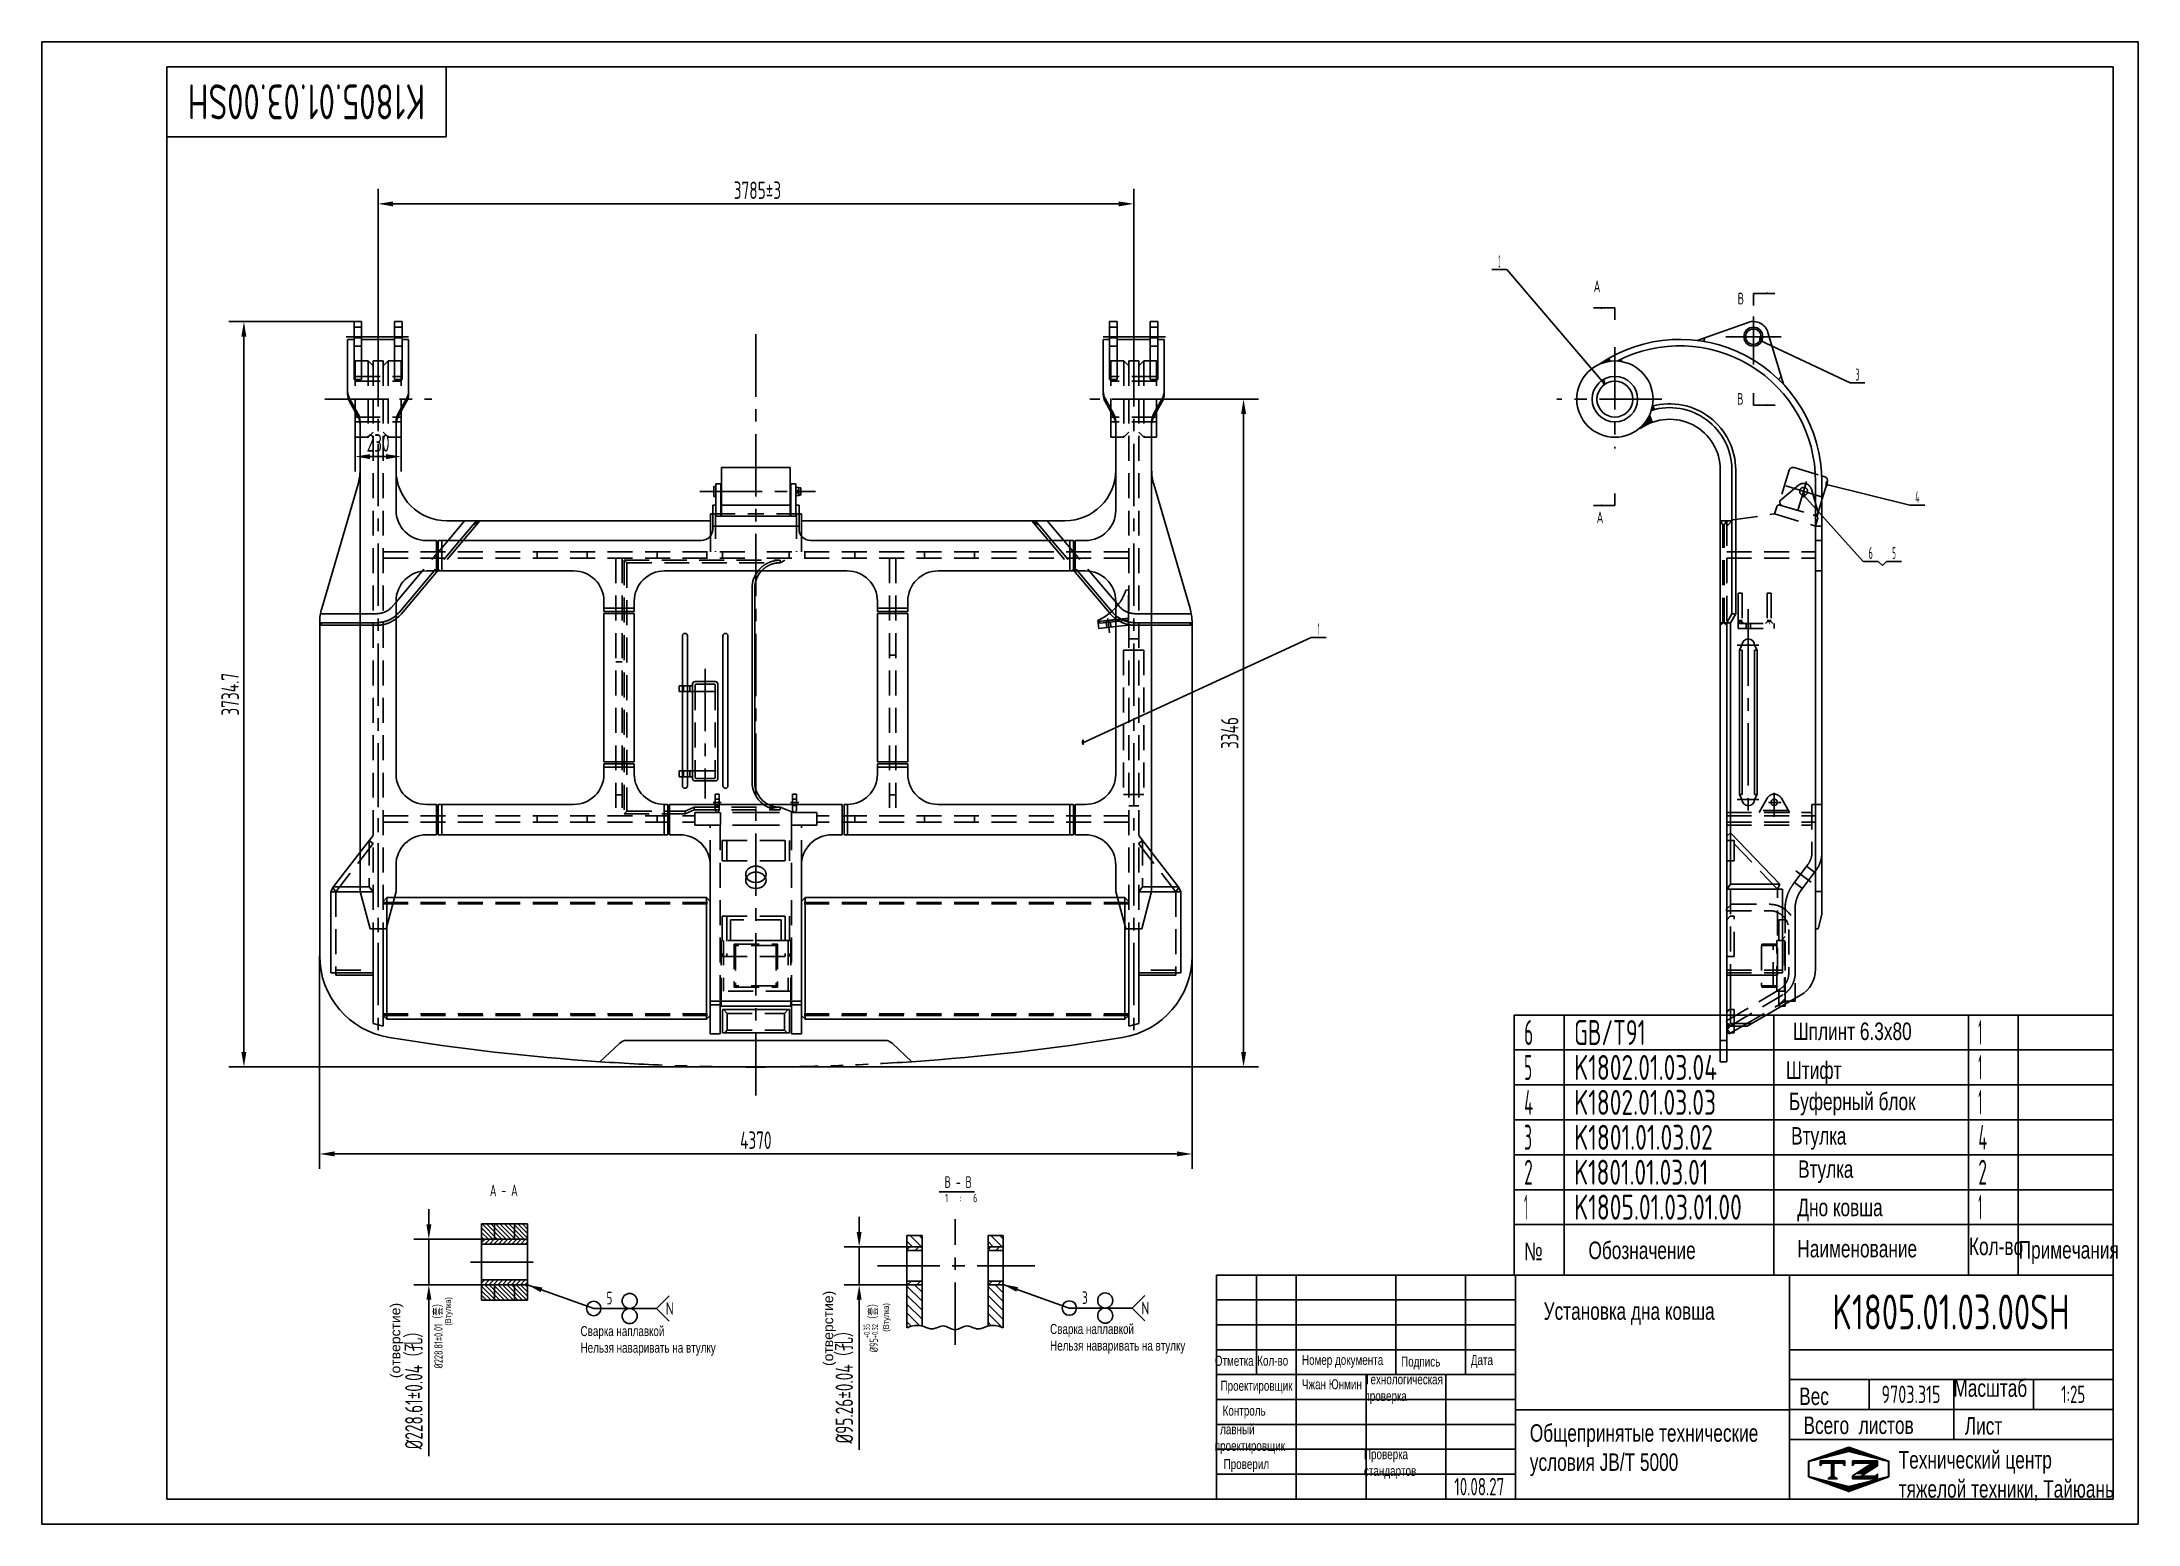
# Model space of a CAD drawing. Header units: millimetres. Extents: x 0 to 10500, y 0 to 7425.
import ezdxf
from ezdxf.enums import TextEntityAlignment as Align

# ---------------------------------------------------------------- set-up
doc = ezdxf.new("R2010")
doc.units = ezdxf.units.MM
doc.header["$LTSCALE"] = 250
for name, pattern in [('F', [0.75, 0.5, -0.25]), ('G', [2, 1.25, -0.25, 0.25, -0.25]), ('K', [2.5, 1.25, -0.25, 0.25, -0.25, 0.25, -0.25])]:
    doc.linetypes.add(name, pattern=pattern)
for name, color, linetype in [('01', 7, 'Continuous'), ('02', 1, 'Continuous'), ('04', 2, 'F'), ('05', 4, 'G'), ('07', 6, 'K'), ('08', 1, 'Continuous'), ('11', 3, 'Continuous'), ('13', 3, 'Continuous'), ('THICK', 7, 'Continuous')]:
    doc.layers.add(name, color=color, linetype=linetype)
doc.styles.get("Standard").update_dxf_attribs({"font": 'isocp', "width": 0.707, "bigfont": 'intecad.shx'})
doc.dimstyles.new('INTE', dxfattribs={"dimscale": 25, "dimtxt": 3.5, "dimasz": 3, "dimexe": 3, "dimexo": 0, "dimgap": 1, "dimtad": 1, "dimdec": 3, "dimzin": 9, "dimdsep": 46, "dimtxsty": 'Standard', "dimcen": 0, "dimclrd": 1, "dimclre": 1, "dimclrt": 3, "dimaunit": 1, "dimadec": 0, "dimazin": 0, "dimtfac": 1, "dimtdec": 3, "dimtmove": 0, "dimatfit": 0, "dimfxl": 1, "dimarcsym": 0})
pattern_1 = [(45, (-12228.315, -7554.2), (-22.45064, 22.45064), [])]
pattern_2 = [(135, (-12228.315, -7121.63), (-22.45064, -22.45064), [])]

msp = doc.modelspace()

# ---------------------------------------------------------------- texts
at = {"layer": '02', "width": 0.605172}
for p, p2 in [((8600.3412, 5917.1077), (8614.7412, 5917.1077)), ((7817.5459, 5702.1276), (7831.9459, 5702.1276)), ((8818.4122, 5141.5749), (8832.8122, 5141.5749)), ((8932.2688, 5195.3126), (8946.6688, 5195.3126)), ((5207.6319, 3901.9606), (5222.0319, 3901.9606))]:
    msp.add_text('●', height=24, dxfattribs=at).set_placement(p, p2, align=Align.FIT)
at = {"layer": '04', "attachment_point": 1}
for s, insert, char_height in [('{\\fArial|b0|i0|c204|p34;\\C3;Шплинт 6.3х80}', (8770.5577, 2512.5352), 87.5), ('{\\fArial|b0|i0|c204|p34;\\C3;Штифт}', (8736.6228, 2317.5782), 87.5), ('{\\fArial|b0|i0|c204|p34;\\C3;Буферный блок}', (8750.8031, 2161.0842), 87.5), ('{\\fArial|b0|i0|c204|p34;\\C3;Дно ковша}', (8793.2218, 1629.8968), 87.5), ('{\\fArial|b0|i0|c204|p34;\\C0;№}', (7424.5125, 1409.5106), 87.5), ('{\\fArial|b0|i0|c204|p34;\\C0;Наименование}', (8793.2218, 1423.6379), 87.5), ('{\\fArial|b0|i0|c204|p34;\\C0;Кол-во}', (9652.9069, 1434.9398), 87.5), ('{\\fArial|b0|i0|c204|p34;\\C0;Примечания}', (9901.7631, 1417.4687), 87.5), ('{\\fArial|b0|i0|c204|p34;\\C3;Установка дна ковша}', (7522.2423, 1110.8307), 87.5), ('{\\fArial|b0|i0|c204|p34;\\C3;Сварка наплавкой\\PНельзя наваривать на втулку}', (2697.9595, 991.7737), 50), ('{\\fArial|b0|i0|c204|p34;\\C3;Сварка наплавкой\\PНельзя наваривать на втулку}', (5050.1004, 1002.5009), 50), ('{\\fArial|b0|i0|c204|p34;\\C0;Отметка}', (5875.2665, 842.836), 50), ('{\\fArial|b0|i0|c204|p34;\\C0;Кол-во}', (6087.6891, 843.7173), 50), ('{\\fArial|b0|i0|c204|p34;\\C0;Номер документа}', (6311.7518, 847.5605), 50), ('{\\fArial|b0|i0|c204|p34;\\C0;Дата}', (7157.5755, 846.9488), 50), ('{\\fArial|b0|i0|c204|p34;\\C0;Технологическая\\Pпроверка}', (6625, 750), 50), ('{\\fArial|b0|i0|c204|p34;\\C0;Подпись}', (6808.3401, 839.2631), 50), ('{\\fArial|b0|i0|c204|p34;\\C0;Чжан Юнмин}', (6311.4104, 725.5139), 50), ('{\\fArial|b0|i0|c204|p34;\\C0;Вес}', (8802.578, 684.1575), 87.5), ('{\\fArial|b0|i0|c204|p34;\\C0;Масштаб}', (9575, 725), 87.5), ('{\\fArial|b0|i0|c204|p34;\\C0;Всего  листов}', (8824.238, 538.8519), 87.5), ('{\\fArial|b0|i0|c204|p34;\\C0;Лист}', (9631.8468, 535.7603), 87.5), ('{\\fArial|b0|i0|c204|p34;\\C0;Общепринятые технические\\Pусловия \\fArial|b0|i0|c0|p34;JB/T 5000}', (7453.2555, 500), 87.5), ('{\\fArial|b0|i0|c204|p34;\\C0;Проверил}', (5919.0976, 325.8548), 50), ('{\\fArial|b0|i0|c204|p34;\\C0;Проверка\\Pстандартов}', (6622.1838, 375.0436), 50), ('{\\fArial|b0|i0|c204|p34;\\C0;Технический центр\\Pтяжелой техники, Тайюань}', (9300.7582, 365.7218), 87.5)]:
    msp.add_mtext(s, dxfattribs=dict(at, insert=insert, char_height=char_height))
for s, insert, char_height, width in [('{\\fArial|b0|i0|c204|p34;\\C3;Втулка}', (8762.1147, 1988.7308), 87.5, 2.827899), ('{\\fArial|b0|i0|c204|p34;\\C3;Втулка}', (8797.153, 1822.0685), 87.5, 2.827899), ('{\\fArial|b0|i0|c204|p34;\\C0;Обозначение}', (7746.8945, 1415.1615), 87.5, 2.827899), ('{\\fArial|b0|i0|c204|p34;\\C0;Проектировщик}', (5903.7127, 717.8282), 50, 1.538481), ('{\\fArial|b0|i0|c204|p34;\\C0;Контроль}', (5914.4821, 593.319), 50, 1.538481), ('{\\fArial|b0|i0|c204|p34;\\C0;Главный\\Pпроектировщик}', (5875, 500), 50, 19.481821)]:
    msp.add_mtext(s, dxfattribs=dict(at, insert=insert, char_height=char_height, width=width))
at = {"layer": '04', "attachment_point": 1, "rotation": 90}
for s, insert, char_height in [('{\\fArial|b0|i0|c204|p34;\\W1;\\C0;(отверстие)}', (3913.372, 791.8095), 50), ('{\\fArial|b0|i0|c0|p34;\\W1;\\C0;(\\fArial|b0|i0|c204|p34;отверстие\\fArial|b0|i0|c0|p34;)}', (1745.1945, 731.1845), 50), ('{\\fArial|b0|i0|c0|p34;\\C0;(\\fArial|b0|i0|c204|p34;Втулка\\fArial|b0|i0|c0|p34;)}', (2018.863, 994.0221), 30), ('{\\fArial|b0|i0|c0|p34;\\C0;(\\fArial|b0|i0|c204|p34;Втулка\\fArial|b0|i0|c0|p34;)}', (4212.9924, 963.7941), 30)]:
    msp.add_mtext(s, dxfattribs=dict(at, insert=insert, char_height=char_height))
at = {"layer": '08', "color": 3, "insert": (1986.8508, 953.7033), "char_height": 42, "attachment_point": 5, "rotation": 90}
msp.add_mtext('%%c228.81%%p0.01（套）', dxfattribs=at)
at = {"layer": '11', "width": 0.696129}
msp.add_text('K1805.01.03.00SH', height=175, rotation=180, dxfattribs=at).set_placement((1919.1893, 7212.5), (730.8107, 7212.5), align=Align.FIT)
at = {"layer": '11'}
for s, height, width, p, p2 in [('2', 59.397, 0.231781, (7296.656, 6296.1223), (7305.0548, 6296.1223)), ('3', 59.397, 0.580322, (9084.4697, 5728.6258), (9104.8556, 5728.6258)), ('4', 59.397, 0.543846, (9384.046, 5116.4702), (9405.0428, 5116.4702)), ('6', 59.397, 0.600695, (9149.9251, 4834.6591), (9171.3187, 4834.6591)), ('5', 59.397, 0.527686, (9268.1798, 4834.6591), (9286.7167, 4834.6591)), ('1', 59.397, 0.404, (6391.2933, 4453.9734), (6399.692, 4453.9734)), ('6', 125, 0.600695, (7425, 2400), (7470.0225, 2400)), ('GB/T91', 125, 0.690281, (7675, 2400), (8033.3846, 2400)), ('1', 125, 0.404, (9700, 2400), (9717.675, 2400)), ('5', 125, 0.527686, (7425, 2225), (7464.0106, 2225)), ('K1802.01.03.04', 125, 0.694153, (7675, 2225), (8391.2794, 2225)), ('1', 125, 0.404, (9700, 2225), (9717.675, 2225)), ('4', 125, 0.543846, (7425, 2050), (7469.1875, 2050)), ('K1802.01.03.03', 125, 0.694061, (7675, 2050), (8386.1025, 2050)), ('1', 125, 0.404, (9700, 2050), (9717.675, 2050)), ('3', 125, 0.527686, (7425, 1875), (7464.0106, 1875)), ('K1801.01.03.02', 125, 0.693769, (7675, 1875), (8370.0746, 1875)), ('4', 125, 0.543846, (9700, 1875), (9744.1875, 1875)), ('2', 125, 0.562593, (7425, 1700), (7467.9019, 1700)), ('K1801.01.03.01', 125, 0.693325, (7675, 1700), (8347.0919, 1700)), ('2', 125, 0.562593, (9700, 1700), (9742.9019, 1700)), ('1', 125, 0.404, (7425, 1525), (7442.675, 1525)), ('K1805.01.03.01.00', 125, 0.696017, (7675, 1525), (8515.074, 1525)), ('1', 125, 0.404, (9700, 1525), (9717.675, 1525)), ('K1805.01.03.00SH', 175, 0.696129, (8968.3107, 975), (10156.6893, 975)), ('9703.315', 87.5, 0.690813, (9214.5607, 606.25), (9510.4393, 606.25)), ('1:25', 87.5, 0.656293, (10114.9494, 606.25), (10235.0506, 606.25)), ('10.08.27', 87.5, 0.642055, (7075, 143.75), (7325, 143.75))]:
    msp.add_text(s, height=height, dxfattribs=dict(at, width=width)).set_placement(p, p2, align=Align.FIT)
at = {"layer": '11', "width": 0.707}
for s, p in [('A', (7773.1559, 6153.7097)), ('B', (8494.1403, 6092.1267)), ('B', (8491.5198, 5589.5581)), ('A', (7787.9496, 4996.2347)), ('A - A', (2243.5996, 1624.7376)), ('B - B', (4521.5684, 1666.2366))]:
    msp.add_text(s, height=58.8, dxfattribs=at).set_placement(p, align=Align.BOTTOM_LEFT)
at = {"layer": '11', "color": 3, "linetype": 'Continuous', "insert": (4523.8313, 1654.2688), "char_height": 42, "width": 140.138, "attachment_point": 1}
msp.add_mtext('1   :   6', dxfattribs=at)
at = {"layer": '11', "color": 3, "linetype": 'Continuous', "insert": (4153.0769, 994.306), "char_height": 42, "attachment_point": 5, "rotation": 90}
msp.add_mtext('%%c95{\\H0.7x;\\S+0.35^ +0.32;}（套）', dxfattribs=at)
at = {"layer": '13', "width": 0.707}
for s, p in [('5', (2828.1143, 1100.6363)), ('3', (5210.4186, 1102.8564))]:
    msp.add_text(s, height=63, dxfattribs=at).set_placement(p)
at = {"layer": '13', "width": 1.010989}
for p, p2 in [((3124.0042, 1048.4363), (3165.4042, 1048.4363)), ((5506.3086, 1050.6564), (5547.7086, 1050.6564))]:
    msp.add_text('N', height=63, dxfattribs=at).set_placement(p, p2, align=Align.FIT)

# ---------------------------------------------------------------- blocks, each defined once
blk = doc.blocks.new('*D50')
at = {"layer": '08', "color": 1, "lineweight": -2}
for p, q in [((4094, 1464), (4094, 1539)), ((4333, 1389), (4019, 1389)), ((4094, 1389), (4094, 1199)), ((4333, 1199), (4019, 1199)), ((4094, 1124), (4094, 372))]:
    blk.add_line(p, q, dxfattribs=at)
at = {"layer": '08', "color": 1}
for points in [[(4081, 1464), (4106, 1464), (4094, 1389)], [(4081, 1124), (4106, 1124), (4094, 1199)]]:
    blk.add_solid(points, dxfattribs=at)
at = {"layer": 'Defpoints', "color": 0}
for p in [(4333, 1389), (4094, 1199), (4333, 1199)]:
    blk.add_point(p, dxfattribs=at)
at = {"layer": '08', "color": 3, "insert": (4020, 704), "char_height": 87.5, "attachment_point": 5, "rotation": 90}
blk.add_mtext('%%c95.26%%p0.04（孔）', dxfattribs=at)
blk = doc.blocks.new('*D51')
at = {"layer": '08', "color": 1, "lineweight": -2}
for p, q in [((1938, 1502), (1938, 1577)), ((2202, 1427), (1863, 1427)), ((1938, 1427), (1938, 1199)), ((2202, 1199), (1863, 1199)), ((1938, 1124), (1938, 341))]:
    blk.add_line(p, q, dxfattribs=at)
at = {"layer": '08', "color": 1}
for points in [[(1926, 1502), (1951, 1502), (1938, 1427)], [(1926, 1124), (1951, 1124), (1938, 1199)]]:
    blk.add_solid(points, dxfattribs=at)
at = {"layer": 'Defpoints', "color": 0}
for p in [(2202, 1427), (1938, 1199), (2202, 1199)]:
    blk.add_point(p, dxfattribs=at)
at = {"layer": '08', "color": 3, "insert": (1864, 688), "char_height": 87.5, "attachment_point": 5, "rotation": 90}
blk.add_mtext('%%c228.61%%p0.04（孔）', dxfattribs=at)
blk = doc.blocks.new('*D53')
at = {"layer": '08', "color": 1, "lineweight": -2}
for p, q in [((5674, 5636), (6094, 5636)), ((6019, 2365), (6019, 5561)), ((3576, 2290), (6094, 2290))]:
    blk.add_line(p, q, dxfattribs=at)
at = {"layer": '08', "color": 1}
for points in [[(6007, 5561), (6032, 5561), (6019, 5636)], [(6007, 2365), (6032, 2365), (6019, 2290)]]:
    blk.add_solid(points, dxfattribs=at)
at = {"layer": 'Defpoints', "color": 0}
for p in [(5674, 5636), (6019, 5636), (3576, 2290)]:
    blk.add_point(p, dxfattribs=at)
at = {"layer": '08', "color": 3, "insert": (5950, 3963), "char_height": 87.5, "attachment_point": 5, "rotation": 90}
blk.add_mtext('3346', dxfattribs=at)
blk = doc.blocks.new('*D54')
at = {"layer": '08', "color": 1, "lineweight": -2}
for p, q in [((1563, 6024), (937, 6024)), ((1012, 2365), (1012, 5949)), ((3576, 2290), (937, 2290))]:
    blk.add_line(p, q, dxfattribs=at)
at = {"layer": '08', "color": 1}
for points in [[(999, 5949), (1024, 5949), (1012, 6024)], [(999, 2365), (1024, 2365), (1012, 2290)]]:
    blk.add_solid(points, dxfattribs=at)
at = {"layer": 'Defpoints', "color": 0}
for p in [(1012, 6024), (1563, 6024), (3576, 2290)]:
    blk.add_point(p, dxfattribs=at)
at = {"layer": '08', "color": 3, "insert": (943, 4157), "char_height": 87.5, "attachment_point": 5, "rotation": 90}
blk.add_mtext('3734.7', dxfattribs=at)
blk = doc.blocks.new('*D52')
at = {"layer": '08', "color": 1, "lineweight": -2}
for p, q in [((1684, 5901), (1684, 6689)), ((5469, 5901), (5469, 6689)), ((5394, 6614), (1759, 6614))]:
    blk.add_line(p, q, dxfattribs=at)
at = {"layer": '08', "color": 1}
for points in [[(1759, 6626), (1759, 6601), (1684, 6614)], [(5394, 6626), (5394, 6601), (5469, 6614)]]:
    blk.add_solid(points, dxfattribs=at)
at = {"layer": 'Defpoints', "color": 0}
for p in [(1684, 6614), (1684, 5901), (5469, 5901)]:
    blk.add_point(p, dxfattribs=at)
at = {"layer": '08', "color": 3, "insert": (3584, 6682), "char_height": 87.5, "attachment_point": 5}
blk.add_mtext('3785%%p3', dxfattribs=at)
blk = doc.blocks.new('REWQ')
at = {"layer": '04', "color": 2, "linetype": 'F'}
for p, q in [((12862, 8619), (12671, 8619)), ((12862, 8619), (12887, 8594)), ((12887, 8587), (12671, 8587)), ((12887, 8594), (12887, 8587)), ((12544, 8492), (12544, 8274)), ((12576, 8492), (12576, 8274)), ((12887, 8036), (12622, 8192)), ((12868, 8010), (12606, 8165)), ((12868, 8010), (12887, 8028)), ((12887, 8036), (12887, 8028))]:
    blk.add_line(p, q, dxfattribs=at)
for centre, radius, start, end in [((12671, 8492), 127, 90, 180), ((12671, 8492), 95, 90, 180), ((12671, 8274), 127, 180, 239.418), ((12671, 8274), 95, 180, 239.418)]:
    blk.add_arc(centre, radius, start, end, dxfattribs=at)
blk = doc.blocks.new('*D55')
at = {"layer": '08', "color": 1, "lineweight": -2}
for p, q in [((1391, 2847), (1391, 1779)), ((5761, 2847), (5761, 1779)), ((5686, 1854), (1466, 1854))]:
    blk.add_line(p, q, dxfattribs=at)
at = {"layer": '08', "color": 1}
for points in [[(1466, 1867), (1466, 1842), (1391, 1854)], [(5686, 1867), (5686, 1842), (5761, 1854)]]:
    blk.add_solid(points, dxfattribs=at)
at = {"layer": 'Defpoints', "color": 0}
for p in [(1391, 2847), (5761, 2847), (1391, 1854)]:
    blk.add_point(p, dxfattribs=at)
at = {"layer": '08', "color": 3, "insert": (3576, 1923), "char_height": 87.5, "attachment_point": 5}
blk.add_mtext('4370', dxfattribs=at)
blk = doc.blocks.new('*D56')
at = {"layer": '08', "color": 1, "lineweight": -2}
for p, q in [((1569, 5445), (1569, 5273)), ((1799, 5445), (1799, 5273)), ((1724, 5348), (1644, 5348))]:
    blk.add_line(p, q, dxfattribs=at)
at = {"layer": '08', "color": 1}
for points in [[(1644, 5360), (1644, 5335), (1569, 5348)], [(1724, 5360), (1724, 5335), (1799, 5348)]]:
    blk.add_solid(points, dxfattribs=at)
at = {"layer": 'Defpoints', "color": 0}
for p in [(1569, 5445), (1799, 5445), (1569, 5348)]:
    blk.add_point(p, dxfattribs=at)
at = {"layer": '08', "color": 3, "insert": (1684, 5416), "char_height": 87.5, "attachment_point": 5}
blk.add_mtext('230', dxfattribs=at)
blk = doc.blocks.new('*U70', base_point=(251.96, 168.31))
at = {"layer": '01'}
for p, q in [((251.96, 168.31), (251.96, 182.31)), ((195.96, 168.31), (251.96, 168.31))]:
    blk.add_line(p, q, dxfattribs=at)
blk = doc.blocks.new('*U71')
at = {"layer": '04'}
blk.add_blockref('*U70', (0, 0), dxfattribs=at)
blk = doc.blocks.new('*U72')
at = {"layer": '01'}
for points in [[(415, 292), (25, 292)], [(25, 292), (25, 5)], [(415, 5), (415, 292)], [(25, 5), (415, 5)]]:
    blk.add_lwpolyline(points, dxfattribs=at)
at = {"layer": '02'}
for points in [[(420, 297), (0, 297)], [(0, 297), (0, 0)], [(420, 0), (420, 297)], [(0, 0), (420, 0)]]:
    blk.add_lwpolyline(points, dxfattribs=at)
blk = doc.blocks.new('*U75')
at = {"layer": '01'}
for p, q in [((0, -175), (0, 0)), ((3000, -175), (3000, 0))]:
    blk.add_line(p, q, dxfattribs=at)
at = {"layer": '02'}
for p, q in [((0, 0), (250, 0)), ((250, -175), (250, 0)), ((250, 0), (1300, 0)), ((1300, -175), (1300, 0)), ((1300, 0), (2275, 0)), ((2275, -175), (2275, 0)), ((2275, 0), (2525, 0)), ((2525, -175), (2525, 0)), ((2525, 0), (3000, 0))]:
    blk.add_line(p, q, dxfattribs=at)
blk = doc.blocks.new('*U76')
at = {"layer": '01'}
for p, q in [((0, -175), (0, 0)), ((3000, -175), (3000, 0))]:
    blk.add_line(p, q, dxfattribs=at)
at = {"layer": '02'}
for p, q in [((0, 0), (250, 0)), ((250, -175), (250, 0)), ((250, 0), (1300, 0)), ((1300, -175), (1300, 0)), ((1300, 0), (2275, 0)), ((2275, -175), (2275, 0)), ((2275, 0), (2525, 0)), ((2525, -175), (2525, 0)), ((2525, 0), (3000, 0))]:
    blk.add_line(p, q, dxfattribs=at)
blk = doc.blocks.new('*U77')
at = {"layer": '01'}
for p, q in [((0, -175), (0, 0)), ((3000, -175), (3000, 0))]:
    blk.add_line(p, q, dxfattribs=at)
at = {"layer": '02'}
for p, q in [((0, 0), (250, 0)), ((250, -175), (250, 0)), ((250, 0), (1300, 0)), ((1300, -175), (1300, 0)), ((1300, 0), (2275, 0)), ((2275, -175), (2275, 0)), ((2275, 0), (2525, 0)), ((2525, -175), (2525, 0)), ((2525, 0), (3000, 0))]:
    blk.add_line(p, q, dxfattribs=at)
blk = doc.blocks.new('*U78')
at = {"layer": '01'}
for p, q in [((0, -175), (0, 0)), ((3000, -175), (3000, 0))]:
    blk.add_line(p, q, dxfattribs=at)
at = {"layer": '02'}
for p, q in [((0, 0), (250, 0)), ((250, -175), (250, 0)), ((250, 0), (1300, 0)), ((1300, -175), (1300, 0)), ((1300, 0), (2275, 0)), ((2275, -175), (2275, 0)), ((2275, 0), (2525, 0)), ((2525, -175), (2525, 0)), ((2525, 0), (3000, 0))]:
    blk.add_line(p, q, dxfattribs=at)
blk = doc.blocks.new('*U79')
at = {"layer": '01'}
for p, q in [((0, -175), (0, 0)), ((3000, -175), (3000, 0))]:
    blk.add_line(p, q, dxfattribs=at)
at = {"layer": '02'}
for p, q in [((0, 0), (250, 0)), ((250, -175), (250, 0)), ((250, 0), (1300, 0)), ((1300, -175), (1300, 0)), ((1300, 0), (2275, 0)), ((2275, -175), (2275, 0)), ((2275, 0), (2525, 0)), ((2525, -175), (2525, 0)), ((2525, 0), (3000, 0))]:
    blk.add_line(p, q, dxfattribs=at)
blk = doc.blocks.new('*U80')
at = {"layer": '01'}
for p, q in [((0, -175), (0, 0)), ((0, 0), (250, 0)), ((250, 0), (1300, 0)), ((1300, 0), (2275, 0)), ((2275, 0), (2525, 0)), ((2525, 0), (3000, 0)), ((3000, -175), (3000, 0))]:
    blk.add_line(p, q, dxfattribs=at)
at = {"layer": '02'}
for p, q in [((250, -175), (250, 0)), ((1300, -175), (1300, 0)), ((2275, -175), (2275, 0)), ((2525, -175), (2525, 0))]:
    blk.add_line(p, q, dxfattribs=at)
blk = doc.blocks.new('*X85')
at = {"color": 0}
for p, q in [((127.06, 7.8), (132.06, 7.8)), ((127.06, 7.5), (132.06, 7.5)), ((127.06, 7.2), (127.32, 7.2)), ((127.84, 5.4), (129.64, 5.4)), ((128.3, 5.7), (130.1, 5.7)), ((128.77, 6), (130.57, 6)), ((129.23, 6.3), (131.04, 6.3)), ((129.7, 6.6), (131.51, 6.6)), ((130.16, 6.9), (131.98, 6.9)), ((130.62, 7.2), (132.06, 7.2))]:
    blk.add_line(p, q, dxfattribs=at)
blk = doc.blocks.new('*X86')
at = {"color": 0}
for p, q in [((127.06, 4.8), (132.06, 4.8)), ((127.06, 4.5), (132.06, 4.5)), ((131.84, 5.1), (132.06, 5.1))]:
    blk.add_line(p, q, dxfattribs=at)
blk = doc.blocks.new('*X84')
at = {"color": 0}
for p, q in [((122.34, 4.5), (123.72, 4.5)), ((122.82, 4.8), (123.24, 4.8))]:
    blk.add_line(p, q, dxfattribs=at)
blk = doc.blocks.new('*X83')
at = {"color": 0}
for p, q in [((120.53, 7.8), (125.53, 7.8)), ((120.53, 7.5), (125.53, 7.5)), ((120.53, 7.2), (120.79, 7.2)), ((125.27, 7.2), (125.53, 7.2))]:
    blk.add_line(p, q, dxfattribs=at)
blk = doc.blocks.new('*X82')
at = {"color": 0}
for p, q in [((120.66, 8.7), (121.92, 8.7)), ((121.52, 9), (123.12, 9)), ((122.38, 9.3), (124.32, 9.3)), ((123.24, 9.6), (125.52, 9.6)), ((124.1, 9.9), (128.52, 9.9)), ((124.97, 10.2), (127.67, 10.2)), ((125.83, 10.5), (126.82, 10.5)), ((127.02, 9.6), (129.37, 9.6)), ((128.22, 9.3), (130.22, 9.3)), ((129.42, 9), (131.07, 9)), ((130.62, 8.7), (131.92, 8.7)), ((118.22, 7.8), (118.32, 7.8)), ((118.22, 7.5), (118.27, 7.5)), ((118.22, 7.2), (118.27, 7.2)), ((118.22, 6.9), (118.27, 6.9)), ((118.22, 6.6), (118.27, 6.6)), ((118.22, 6.3), (118.27, 6.3)), ((118.22, 6), (118.27, 6)), ((118.22, 5.7), (118.27, 5.7)), ((118.22, 5.4), (118.27, 5.4)), ((118.22, 5.1), (118.27, 5.1)), ((118.22, 4.8), (118.27, 4.8)), ((118.79, 4.5), (119.42, 4.5)), ((118.94, 8.1), (119.52, 8.1)), ((119.8, 8.4), (120.72, 8.4)), ((131.82, 8.4), (132.77, 8.4)), ((133.02, 8.1), (133.62, 8.1)), ((133.12, 4.5), (133.76, 4.5)), ((134.22, 7.8), (134.32, 7.8)), ((134.27, 7.5), (134.32, 7.5)), ((134.27, 7.2), (134.32, 7.2)), ((134.27, 6.9), (134.32, 6.9)), ((134.27, 6.6), (134.32, 6.6)), ((134.27, 6.3), (134.32, 6.3)), ((134.27, 6), (134.32, 6)), ((134.27, 5.7), (134.32, 5.7)), ((134.27, 5.4), (134.32, 5.4)), ((134.27, 5.1), (134.32, 5.1)), ((134.27, 4.8), (134.32, 4.8)), ((119.61, 4.2), (120.62, 4.2)), ((120.43, 3.9), (121.82, 3.9)), ((121.26, 3.6), (123.02, 3.6)), ((122.08, 3.3), (124.22, 3.3)), ((122.91, 3), (125.42, 3)), ((123.73, 2.7), (128.89, 2.7)), ((124.55, 2.4), (128.07, 2.4)), ((125.38, 2.1), (127.26, 2.1)), ((126.2, 1.8), (126.45, 1.8)), ((127.12, 3), (129.7, 3)), ((128.32, 3.3), (130.51, 3.3)), ((129.52, 3.6), (131.32, 3.6)), ((130.72, 3.9), (132.14, 3.9)), ((131.92, 4.2), (132.95, 4.2))]:
    blk.add_line(p, q, dxfattribs=at)

# ---------------------------------------------------------------- dimensions: what is measured, and where the dimension line sits
at = {"layer": '08'}
dim = msp.add_linear_dim(base=(1683.8281, 6613.6926), p1=(5468.8281, 5900.5506), p2=(1683.8281, 5900.5506), text='<>%%p3', dimstyle='INTE', dxfattribs=at)
dim.commit()
dim.dimension.update_dxf_attribs({"geometry": '*D52', "text_midpoint": (3583.6812, 6613.6926), "dimtype": 160})
for base, p2, picture, middle in [((1011.9825, 6024.3397), (1563.3281, 6024.3397), '*D54', (943.2325, 4156.9897)), ((6019.2342, 5635.6397), (5673.8412, 5635.6397), '*D53', (5950.4842, 3962.6397))]:
    dim = msp.add_linear_dim(base=base, p1=(3576.3281, 2289.6397), p2=p2, angle=90, dimstyle='INTE', override={"dimgap": 1, "dimdec": 3, "dimzin": 8, "dimpost": '<>', "dimtol": 0, "dimlim": 0, "dimtp": 0, "dimtm": 0, "dimtfac": 0.7}, dxfattribs=at)
    dim.commit()
    dim.dimension.update_dxf_attribs({"geometry": picture, "text_midpoint": middle})
for base, p1, p2, picture, middle in [((1568.8281, 5347.6887), (1798.8281, 5444.6397), (1568.8281, 5444.6397), '*D56', (1683.8281, 5416.4473)), ((1391.3281, 1854.2433), (5761.3281, 2847.3211), (1391.3281, 2847.3211), '*D55', (3576.3281, 1922.9933))]:
    dim = msp.add_linear_dim(base=base, p1=p1, p2=p2, dimstyle='INTE', dxfattribs=at)
    dim.commit()
    dim.dimension.update_dxf_attribs({"geometry": picture, "text_midpoint": middle})
for base, p1, p2, text, picture, middle in [((1938.2835, 1198.5268), (2202.3086, 1427.1268), (2202.3086, 1198.5268), '%%c228.61%%p0.04（孔）', '*D51', (1938.2835, 688.4779)), ((4093.7992, 1198.6666), (4333.2152, 1389.1866), (4333.2152, 1198.6666), '%%c95.26%%p0.04（孔）', '*D50', (4093.7992, 703.9752))]:
    dim = msp.add_linear_dim(base=base, p1=p1, p2=p2, angle=90, text=text, dimstyle='INTE', dxfattribs=at)
    dim.commit()
    dim.dimension.update_dxf_attribs({"geometry": picture, "text_midpoint": middle, "dimtype": 160})

# ---------------------------------------------------------------- hatches: boundary and pattern name
at = {"layer": '02'}
h = msp.add_hatch(color=256, dxfattribs=at)
h.paths.add_polyline_path([(8329.9625, 5942.693), (8325.1194, 5924.3206, 0.0117432468), (8292.0398, 5929.2178)])
h.paths.add_polyline_path([(8711.5815, 5748.9124), (8723.0769, 5710.3433, 0.0117432468), (8699.6054, 5734.162)])
h = msp.add_hatch(color=256, dxfattribs=at)
h.paths.add_polyline_path([(7848.3389, 5839.2498), (7856.4163, 5825.2592, 0.0730021271), (7802.8902, 5810.6729, -0.0188572306)])
h.paths.add_polyline_path([(7907.0482, 5834.2101), (7913.653, 5823.5321, 0.0295825304), (7891.2381, 5826.2687, -0.0065048706)])
at = {"layer": '02', "linetype": 'Continuous'}
h = msp.add_hatch(color=1, dxfattribs=at)
h.paths.add_polyline_path([(8061.7795, 5579.1028, 0.0287395849), (8067.0593, 5600.397), (8080.1353, 5584.1304, 0.0152534551)])
h.paths.add_polyline_path([(8007.6155, 5488.8799), (8005.0365, 5491.8305, 0.1064289666), (8053.08, 5556.2986), (8066.4657, 5519.5217, 0.0655856416)])
at = {"layer": '02'}
for points in [[(2193.3372, 5025.6397), (2176.3281, 5025.6397), (2160.173, 5006.4924)], [(4976.3281, 5025.6397), (4959.3191, 5025.6397), (4992.4833, 5006.4924)], [(1404.3281, 4515.6397), (1391.3281, 4515.6397), (1391.3281, 4502.6397)], [(5300.9858, 4512.7418), (5289.9939, 4521.64), (5291.0407, 4511.695)], [(5761.3281, 4515.6397), (5748.3281, 4515.6397), (5761.3281, 4502.6397)], [(8439.3389, 2513.6397), (8458.3389, 2494.6397), (8441.8389, 2478.1397), (8439.3389, 2480.6397)], [(8439.3389, 2480.6397), (8441.8389, 2478.1397), (8439.3389, 2475.6397)]]:
    msp.add_hatch(color=256, dxfattribs=at).paths.add_polyline_path(points)
at = {"layer": '02', "linetype": 'Continuous'}
h = msp.add_hatch(dxfattribs=at)
h.set_pattern_fill('ANSI31', color=1, scale=5, angle=90, style=0)
h.set_pattern_definition([(135, (-6762.91, -4301.371), (-11.22532, -11.22532), [])])
h.paths.add_polyline_path([(2267.3086, 1503.8268), (2202.3086, 1503.8268), (2202.3086, 1427.1268), (2267.3086, 1427.1268)])
h.paths.add_polyline_path([(2367.3086, 1427.1268), (2367.3086, 1503.8268), (2267.3086, 1503.8268), (2267.3086, 1427.1268)])
h.paths.add_polyline_path([(2367.3086, 1427.1268), (2432.3086, 1427.1268), (2432.3086, 1503.8268), (2367.3086, 1503.8268)])
h.paths.add_polyline_path([(2367.3086, 1121.8268), (2432.3086, 1121.8268), (2432.3086, 1198.5268), (2367.3086, 1198.5268)])
h.paths.add_polyline_path([(2367.3086, 1198.5268), (2267.3086, 1198.5268), (2267.3086, 1121.8268), (2367.3086, 1121.8268)])
h.paths.add_polyline_path([(2267.3086, 1198.5268), (2202.3086, 1198.5268), (2202.3086, 1121.8268), (2267.3086, 1121.8268)])
h = msp.add_hatch(dxfattribs=at)
h.set_pattern_fill('ANSI31', color=1, scale=5, style=0)
h.set_pattern_definition([(45, (-6762.91, -4301.371), (-11.22532, 11.22532), [])])
h.paths.add_polyline_path([(2210.3086, 1427.1268), (2202.3086, 1419.1268), (2202.3086, 1402.8268), (2432.3086, 1402.8268), (2432.3086, 1419.1268), (2424.3086, 1427.1268)])
h.paths.add_polyline_path([(2202.3086, 1222.8268), (2202.3086, 1198.5268), (2424.3086, 1198.5268), (2432.3086, 1206.5268), (2432.3086, 1222.8268)])
h = msp.add_hatch(dxfattribs=at)
h.set_pattern_fill('ANSI31', color=1, scale=10, angle=90, style=0)
h.set_pattern_definition(pattern_2)
h.paths.add_polyline_path([(4409.2152, 1445.9266), (4333.2152, 1445.9266), (4333.2152, 1389.1866), (4409.2152, 1389.1866)])
h.paths.add_polyline_path([(4333.2152, 982.994), (4354.4458, 991.2878), (4373.1465, 995.1194), (4389.6113, 995.4488), (4404.1344, 993.2365), (4409.2152, 991.7395), (4409.2152, 1198.6666), (4333.2152, 1198.6666)])
h = msp.add_hatch(dxfattribs=at)
h.set_pattern_fill('ANSI31', color=1, scale=10, style=0)
h.set_pattern_definition(pattern_1)
h.paths.add_polyline_path([(4339.2152, 1389.1866), (4333.2152, 1383.1866), (4333.2152, 1370.9266), (4409.2152, 1370.9266), (4409.2152, 1383.1866), (4403.2152, 1389.1866)])
h.paths.add_polyline_path([(4403.2152, 1198.6666), (4409.2152, 1204.6666), (4409.2152, 1216.9266), (4333.2152, 1216.9266), (4333.2152, 1204.6666), (4339.2152, 1198.6666)])
h = msp.add_hatch(dxfattribs=at)
h.set_pattern_fill('ANSI31', color=1, scale=10, angle=90, style=0)
h.set_pattern_definition(pattern_2)
h.paths.add_polyline_path([(4815.2152, 1445.9266), (4739.2152, 1445.9266), (4739.2152, 1389.1866), (4815.2152, 1389.1866)])
h.paths.add_polyline_path([(4815.2152, 982.994), (4815.2152, 1198.6666), (4739.2152, 1198.6666), (4739.2152, 991.7395), (4744.2959, 993.2365), (4758.819, 995.4488), (4775.2838, 995.1194), (4793.9845, 991.2878)])
h = msp.add_hatch(dxfattribs=at)
h.set_pattern_fill('ANSI31', color=1, scale=10, style=0)
h.set_pattern_definition(pattern_1)
h.paths.add_polyline_path([(4815.2152, 1370.9266), (4815.2152, 1383.1866), (4809.2152, 1389.1866), (4745.2152, 1389.1866), (4739.2152, 1383.1866), (4739.2152, 1370.9266)])
h.paths.add_polyline_path([(4739.2152, 1216.9266), (4739.2152, 1204.6666), (4745.2152, 1198.6666), (4809.2152, 1198.6666), (4815.2152, 1204.6666), (4815.2152, 1216.9266)])
at = {"layer": '04', "linetype": 'F'}
h = msp.add_hatch(color=2, dxfattribs=at)
h.paths.add_polyline_path([(8662.3389, 4519.8323), (8670.3389, 4511.8323), (8662.3389, 4511.8323)])
h.paths.add_polyline_path([(8642.3389, 4519.8323), (8642.3389, 4511.8323), (8634.3389, 4511.8323)])
h.paths.add_polyline_path([(8516.3389, 4519.8323), (8524.3389, 4511.8323), (8508.3389, 4511.8323)])
h.paths.add_polyline_path([(8496.3389, 4521.8323), (8506.3389, 4511.8323), (8496.3389, 4511.8323)])

# ---------------------------------------------------------------- linework, layer by layer
for p, q in [((5293.6578, 4486.8323), (5289.4364, 4526.9361)), ((5378.2, 4530.9249), (5289.9939, 4521.64)), ((5289.9939, 4521.64), (5300.9858, 4512.7418)), ((5300.9858, 4512.7418), (5378.2, 4520.8696)), ((2928.3281, 2422.6397), (3576.3281, 2422.6397)), ((4224.3281, 2422.6397), (3576.3281, 2422.6397)), ((7625, 1500), (7625, 1247.66)), ((8675, 1500), (8675, 1247.66)), ((9650, 1500), (9650, 1247.66)), ((9900, 1500), (9900, 1247.66))]:
    msp.add_line(p, q)
msp.add_arc((5189.4441, 4760.426), 254, 293.18306968, 318.21121083)
at = {"layer": '01'}
for p, q in [((7879.3389, 6092.4624), (7879.3389, 6032.4624)), ((8572.8389, 6165.2852), (8572.8389, 6105.2852)), ((1563.3281, 6024.3397), (1601.3281, 6024.3397)), ((1766.3281, 6024.3397), (1804.3281, 6024.3397)), ((5386.3281, 6024.3397), (5348.3281, 6024.3397)), ((5589.3281, 6024.3397), (5551.3281, 6024.3397)), ((8292.0398, 5929.2178), (8547.3922, 6019.9531)), ((8325.1194, 5924.3206), (8329.9625, 5942.693)), ((8723.0769, 5710.3433), (8645.6727, 5970.0477)), ((7856.4163, 5825.2592), (7848.3389, 5839.2498)), ((1563.3281, 5748.9124), (1601.3281, 5748.9124)), ((1563.3281, 5734.162), (1601.3281, 5734.162)), ((1766.3281, 5748.9124), (1804.3281, 5748.9124)), ((1766.3281, 5734.162), (1804.3281, 5734.162)), ((5386.3281, 5748.9124), (5348.3281, 5748.9124)), ((5386.3281, 5734.162), (5348.3281, 5734.162)), ((5589.3281, 5748.9124), (5551.3281, 5748.9124)), ((5589.3281, 5734.162), (5551.3281, 5734.162)), ((8699.6054, 5734.162), (8711.5815, 5748.9124)), ((8574.1815, 5665.3386), (8574.1815, 5605.3386)), ((7879.3389, 5162.6047), (7879.3389, 5102.6047)), ((2117.4507, 5025.6397), (2034.3436, 4927.1397)), ((2176.3281, 5025.6397), (2093.221, 4927.1397)), ((2193.3372, 5025.6397), (2110.23, 4927.1397)), ((4959.3191, 5025.6397), (5042.4263, 4927.1397)), ((4976.3281, 5025.6397), (5059.4353, 4927.1397)), ((5035.2056, 5025.6397), (5118.3127, 4927.1397)), ((1904.8723, 4773.6882), (1773.8281, 4618.3725)), ((1964.9744, 4775.1397), (1790.9731, 4568.9106)), ((1985.3281, 4779.104), (1800.909, 4560.5274)), ((2663.3281, 4775.1397), (1985.3281, 4775.1397)), ((4489.3281, 4775.1397), (5167.3281, 4775.1397)), ((5167.3281, 4779.104), (5349.4955, 4563.1963)), ((5187.6819, 4775.1397), (5359.3772, 4571.6437)), ((5247.784, 4773.6882), (5378.8281, 4618.3725)), ((1773.8281, 4623.1397), (1773.8281, 3757.1397)), ((5378.8281, 4623.1397), (5378.8281, 3757.1397)), ((8458.3389, 4515.6397), (8407.3389, 4515.6397)), ((8465.3389, 4560.6397), (8439.3389, 4515.6397)), ((8484.3389, 4560.6397), (8458.3389, 4515.6397)), ((8484.3389, 4560.6397), (8465.3389, 4560.6397)), ((8502.8389, 4377.6397), (8515.3389, 4402.6397)), ((8502.8389, 4377.6397), (8502.8389, 3655.6397)), ((8516.8389, 4377.6397), (8502.8389, 4377.6397)), ((8516.8389, 4377.6397), (8516.8389, 3655.6397)), ((8577.8389, 4377.6397), (8577.8389, 3655.6397)), ((8591.8389, 4377.6397), (8577.8389, 4377.6397)), ((8591.8389, 4377.6397), (8579.3389, 4402.6397)), ((8591.8389, 4377.6397), (8591.8389, 3655.6397)), ((3258.8281, 4207.6397), (3258.8281, 3735.6397)), ((3271.8281, 4220.6397), (3372.8281, 4220.6397)), ((3385.8281, 4207.6397), (3385.8281, 3735.6397)), ((3191.8281, 4170.1397), (3191.8281, 4199.1397)), ((3252.8281, 4199.1397), (3191.8281, 4199.1397)), ((3252.8281, 4170.1397), (3191.8281, 4170.1397)), ((3191.8281, 3773.1397), (3191.8281, 3744.1397)), ((3252.8281, 3773.1397), (3191.8281, 3773.1397)), ((3252.8281, 3744.1397), (3191.8281, 3744.1397)), ((3271.8281, 3722.6397), (3372.8281, 3722.6397)), ((3392.3281, 3656.6397), (3372.3281, 3656.6397)), ((3372.3281, 3656.6397), (3372.3281, 3605.1397)), ((3392.3281, 3656.6397), (3392.3281, 3605.1397)), ((3760.3281, 3656.6397), (3780.3281, 3656.6397)), ((3760.3281, 3656.6397), (3760.3281, 3605.1397)), ((3780.3281, 3656.6397), (3780.3281, 3605.1397)), ((8502.8389, 3655.6397), (8516.8389, 3655.6397)), ((8502.8389, 3655.6397), (8515.3389, 3630.6397)), ((8577.8389, 3655.6397), (8591.8389, 3655.6397)), ((8591.8389, 3655.6397), (8579.3389, 3630.6397)), ((8439.3389, 3466.2671), (8439.3389, 2735.6397)), ((1773.8281, 3301.1397), (1773.8281, 3169.2423)), ((5378.8281, 3301.1397), (5378.8281, 3169.2423)), ((1447.8281, 3167.6397), (1593.8281, 3167.6397)), ((1459.8544, 3192.6397), (1593.8281, 3192.6397)), ((1643.8281, 2982.6397), (1593.8281, 3169.2423)), ((1723.8281, 2982.6397), (1773.8281, 3169.2423)), ((5428.8281, 2982.6397), (5378.8281, 3169.2423)), ((5508.8281, 2982.6397), (5558.8281, 3169.2423)), ((5692.8019, 3192.6397), (5558.8281, 3192.6397)), ((5704.8281, 3167.6397), (5558.8281, 3167.6397)), ((8439.3389, 3180.6397), (8719.3389, 3180.6397)), ((8458.3389, 3205.6397), (8704.9895, 3205.6397)), ((8916.3389, 3169.2423), (8884.3389, 3169.2423)), ((1757.5897, 3138.6397), (3328.8281, 3138.6397)), ((3328.8281, 3138.6397), (3328.8281, 2529.3943)), ((3328.8281, 3138.6397), (3347.8281, 3119.6397)), ((3347.8281, 3089.6397), (3347.8281, 2518.3943)), ((3823.8281, 3138.6397), (3804.8281, 3119.6397)), ((3823.8281, 3138.6397), (3823.8281, 2529.3943)), ((5395.0665, 3138.6397), (3823.8281, 3138.6397)), ((1643.8281, 2982.6397), (1683.8281, 2982.6397)), ((1723.8281, 2982.6397), (1683.8281, 2982.6397)), ((1727.8281, 3027.5679), (1727.8281, 2529.3943)), ((5424.8281, 3027.5679), (5424.8281, 2529.3943)), ((5428.8281, 2982.6397), (5468.8281, 2982.6397)), ((5508.8281, 2982.6397), (5468.8281, 2982.6397)), ((8897.3389, 2982.6397), (8884.3389, 2982.6397)), ((1447.8281, 2761.6397), (1658.8281, 2761.6397)), ((1472.8281, 2761.6397), (1472.8281, 2749.6397)), ((1472.8281, 2749.6397), (1658.8281, 2749.6397)), ((5704.8281, 2761.6397), (5493.8281, 2761.6397)), ((5679.8281, 2749.6397), (5493.8281, 2749.6397)), ((5679.8281, 2761.6397), (5679.8281, 2749.6397)), ((8439.3389, 2749.6397), (8694.3389, 2749.6397)), ((8694.3389, 2761.6397), (8719.3389, 2761.6397)), ((8782.3389, 2620.1397), (8782.3389, 2633.6365)), ((1708.8281, 2548.3943), (1727.8281, 2529.3943)), ((1727.8281, 2529.3943), (3328.8281, 2529.3943)), ((3347.8281, 2548.3943), (3328.8281, 2529.3943)), ((3408.3281, 2577.2397), (3744.3281, 2577.2397)), ((3408.3281, 2577.2397), (3408.3281, 2461.6397)), ((3744.3281, 2577.2397), (3744.3281, 2461.6397)), ((3804.8281, 2548.3943), (3823.8281, 2529.3943)), ((5424.8281, 2529.3943), (3823.8281, 2529.3943)), ((5443.8281, 2548.3943), (5424.8281, 2529.3943)), ((8732.3389, 2594.203), (8732.3389, 2604.799)), ((1708.8281, 2494.6397), (1658.8281, 2508.0372)), ((3397.8281, 2455.6397), (3347.8281, 2455.6397)), ((3408.3281, 2461.6397), (3744.3281, 2461.6397)), ((3754.8281, 2455.6397), (3804.8281, 2455.6397)), ((5443.8281, 2494.6397), (5493.8281, 2508.0372)), ((8458.3389, 2507.6397), (8451.8389, 2501.1397)), ((2795.3281, 2316.2717), (2894.0885, 2409.0766)), ((4357.3281, 2316.2717), (4258.5678, 2409.0766)), ((8439.3389, 2316.2717), (8407.3389, 2316.2717)), ((4494.4574, 1664.0538), (4670.7007, 1664.0538)), ((2202.3086, 1503.8268), (2202.3086, 1121.8268)), ((2202.3086, 1503.8268), (2432.3086, 1503.8268)), ((2432.3086, 1503.8268), (2432.3086, 1121.8268)), ((2202.3086, 1427.1268), (2432.3086, 1427.1268)), ((2210.3086, 1427.1268), (2202.3086, 1419.1268)), ((2202.3086, 1402.8268), (2432.3086, 1402.8268)), ((2424.3086, 1427.1268), (2432.3086, 1419.1268)), ((2202.3086, 1222.8268), (2432.3086, 1222.8268)), ((2202.3086, 1198.5268), (2432.3086, 1198.5268)), ((2210.3086, 1198.5268), (2202.3086, 1190.5268)), ((2432.3086, 1206.5268), (2424.3086, 1198.5268)), ((2202.3086, 1121.8268), (2432.3086, 1121.8268))]:
    msp.add_line(p, q, dxfattribs=at)
at = {"layer": '01', "color": 7, "linetype": 'Continuous'}
for p, q in [((1563.3281, 6024.3397), (1563.3281, 5734.162)), ((1601.3281, 6024.3397), (1601.3281, 5734.162)), ((1766.3281, 6024.3397), (1766.3281, 5734.162)), ((1804.3281, 6024.3397), (1804.3281, 5734.162)), ((5348.3281, 6024.3397), (5348.3281, 5734.162)), ((5386.3281, 6024.3397), (5386.3281, 5734.162)), ((5551.3281, 6024.3397), (5551.3281, 5734.162)), ((5589.3281, 6024.3397), (5589.3281, 5734.162)), ((1531.3281, 5933.9621), (1563.3281, 5933.9621)), ((1531.3281, 5933.9621), (1531.3281, 5660.5274)), ((1601.3281, 5933.9621), (1766.3281, 5933.9621)), ((1804.3281, 5933.9621), (1836.3281, 5933.9621)), ((1836.3281, 5933.9621), (1836.3281, 5660.5274)), ((5316.3281, 5933.9621), (5316.3281, 5660.5274)), ((5348.3281, 5933.9621), (5316.3281, 5933.9621)), ((5551.3281, 5933.9621), (5386.3281, 5933.9621)), ((5621.3281, 5933.9621), (5589.3281, 5933.9621)), ((5621.3281, 5933.9621), (5621.3281, 5660.5274)), ((1584.2867, 5560.3956), (1540.8696, 5638.6593)), ((1584.2867, 5545.3956), (1540.8696, 5623.6593)), ((1568.8281, 5573.2612), (1568.8281, 5444.6397)), ((1783.3696, 5560.3956), (1826.7867, 5638.6593)), ((1783.3696, 5545.3956), (1826.7867, 5623.6593)), ((1798.8281, 5573.2612), (1798.8281, 5444.6397)), ((5369.2867, 5560.3956), (5325.8696, 5638.6593)), ((5369.2867, 5545.3956), (5325.8696, 5623.6593)), ((5353.8281, 5573.2612), (5353.8281, 5444.6397)), ((5568.3696, 5560.3956), (5611.7867, 5638.6593)), ((5568.3696, 5545.3956), (5611.7867, 5623.6593)), ((5583.8281, 5573.2612), (5583.8281, 5444.6397)), ((8067.0593, 5600.397), (8080.1353, 5584.1304)), ((1593.8281, 5523.5274), (1593.8281, 3169.2423)), ((1773.8281, 5523.5274), (1773.8281, 5079.1397)), ((5378.8281, 5523.5274), (5378.8281, 5079.1397)), ((5558.8281, 5523.5274), (5558.8281, 3169.2423)), ((8007.6155, 5488.8799), (8005.0365, 5491.8305)), ((8053.08, 5556.2986), (8066.4657, 5519.5217)), ((1593.8281, 5444.6397), (1568.8281, 5444.6397)), ((1773.8281, 5444.6397), (1798.8281, 5444.6397)), ((5378.8281, 5444.6397), (5353.8281, 5444.6397)), ((5558.8281, 5444.6397), (5583.8281, 5444.6397)), ((3748.8281, 5292.3341), (3403.8281, 5292.3341)), ((3403.8281, 5292.3341), (3403.8281, 5049.0463)), ((3748.8281, 5292.3341), (3748.8281, 5049.0463)), ((8407.3389, 5280.8397), (8407.3389, 2316.2717)), ((8465.3389, 5280.8397), (8465.3389, 4560.6397)), ((8484.3389, 5280.8397), (8484.3389, 4560.6397)), ((8915.7852, 5250.7135), (8930.3019, 5246.3585)), ((1401.5944, 4587.2663), (1583.5619, 5209.0131)), ((3366.3281, 5198.5637), (3376.3281, 5198.5637)), ((3366.3281, 5198.5637), (3366.3281, 5148.5637)), ((3366.3281, 5148.5637), (3376.3281, 5148.5637)), ((3376.3281, 5211.8767), (3376.3281, 5049.0463)), ((3401.3281, 5211.8767), (3376.3281, 5211.8767)), ((3376.3281, 5198.5637), (3376.3281, 5173.5637)), ((3376.3281, 5148.5637), (3376.3281, 5173.5637)), ((3401.3281, 5211.8767), (3401.3281, 5049.0463)), ((3751.3281, 5211.8767), (3751.3281, 5049.0463)), ((3776.3281, 5211.8767), (3751.3281, 5211.8767)), ((3776.3281, 5211.8767), (3776.3281, 5049.0463)), ((3791.3281, 5193.5637), (3801.3281, 5190.8842)), ((3791.3281, 5153.5637), (3801.3281, 5156.2432)), ((3801.3281, 5190.8842), (3801.3281, 5156.2432)), ((5751.0619, 4587.2663), (5569.0944, 5209.0131)), ((8884.3389, 5222.6397), (8884.3389, 2779.1126)), ((8916.3389, 5222.6397), (8916.3389, 3053.5487)), ((8943.7115, 5221.455), (8916.3389, 5130.2128)), ((3348.3281, 5060.6397), (3348.3281, 4949.234)), ((3348.3281, 5060.6397), (3360.3281, 5060.6397)), ((3360.266, 5104.7955), (3376.3281, 5104.7955)), ((3360.266, 5104.7955), (3360.266, 4984.1397)), ((3376.3281, 5049.0463), (3401.3281, 5049.0463)), ((3401.3281, 5104.7955), (3576.3281, 5104.7955)), ((3748.8281, 5049.0463), (3403.8281, 5049.0463)), ((3751.3281, 5104.7955), (3576.3281, 5104.7955)), ((3776.3281, 5049.0463), (3751.3281, 5049.0463)), ((3792.3902, 5104.7955), (3776.3281, 5104.7955)), ((3804.3281, 5060.6397), (3792.3281, 5060.6397)), ((3792.3902, 5104.7955), (3792.3902, 4984.1397)), ((3804.3281, 5060.6397), (3804.3281, 4949.234)), ((2028.8281, 5025.6397), (3348.3281, 5025.6397)), ((2193.3372, 5025.6397), (2160.173, 5006.4924)), ((3360.266, 4999.1397), (3576.3281, 4999.1397)), ((3792.3902, 4999.1397), (3576.3281, 4999.1397)), ((5123.8281, 5025.6397), (3804.3281, 5025.6397)), ((4959.3191, 5025.6397), (4992.4833, 5006.4924)), ((1976.3281, 4927.1397), (1925.8281, 4927.1397)), ((1976.3281, 4775.1397), (1976.3281, 4927.1397)), ((1985.3281, 4927.1397), (3303.266, 4927.1397)), ((1985.3281, 4927.1397), (1985.3281, 4775.1397)), ((2003.3281, 4927.1397), (2003.3281, 4775.1397)), ((5167.3281, 4927.1397), (3849.3902, 4927.1397)), ((5149.3281, 4927.1397), (5149.3281, 4775.1397)), ((5167.3281, 4927.1397), (5167.3281, 4775.1397)), ((5176.3281, 4775.1397), (5176.3281, 4927.1397)), ((5176.3281, 4927.1397), (5226.8281, 4927.1397)), ((1976.3281, 4775.1397), (1925.8281, 4775.1397)), ((3119.3281, 4775.1397), (3576.3281, 4775.1397)), ((4033.3281, 4775.1397), (3576.3281, 4775.1397)), ((5176.3281, 4775.1397), (5226.8281, 4775.1397)), ((2815.3281, 4623.1397), (2815.3281, 4571.1397)), ((2967.3281, 4623.1397), (2967.3281, 4571.1397)), ((3557.3281, 4688.6397), (3557.3281, 3717.6397)), ((3570.3281, 4688.6397), (3570.3281, 3717.6397)), ((4185.3281, 4623.1397), (4185.3281, 4571.1397)), ((4337.3281, 4623.1397), (4337.3281, 4571.1397)), ((1391.3281, 4515.6397), (1391.3281, 3865.5965)), ((1391.3281, 4515.6397), (1593.8281, 4515.6397)), ((1404.3281, 4515.6397), (1391.3281, 4502.6397)), ((1395.3301, 4560.6397), (1593.8281, 4560.6397)), ((2815.3281, 4589.1397), (2967.3281, 4589.1397)), ((2815.3281, 4571.1397), (2967.3281, 4571.1397)), ((2815.3281, 4562.1397), (2815.3281, 3818.1397)), ((2815.3281, 4562.1397), (2967.3281, 4562.1397)), ((2967.3281, 4562.1397), (2967.3281, 3818.1397)), ((4337.3281, 4589.1397), (4185.3281, 4589.1397)), ((4337.3281, 4571.1397), (4185.3281, 4571.1397)), ((4185.3281, 4562.1397), (4185.3281, 3818.1397)), ((4337.3281, 4562.1397), (4185.3281, 4562.1397)), ((4337.3281, 4562.1397), (4337.3281, 3818.1397)), ((5757.3262, 4560.6397), (5558.8281, 4560.6397)), ((5761.3281, 4515.6397), (5558.8281, 4515.6397)), ((5748.3281, 4515.6397), (5761.3281, 4502.6397)), ((5748.3281, 4515.6397), (5761.3281, 4502.6397)), ((5761.3281, 4515.6397), (5761.3281, 3865.5965)), ((8439.3389, 4515.6397), (8439.3389, 2316.2717)), ((8458.3389, 4515.6397), (8458.3389, 3205.6397)), ((1391.3281, 4502.6397), (1593.8281, 4502.6397)), ((3208.3281, 4449.6397), (3208.3281, 4199.1397)), ((3233.3281, 4449.6397), (3233.3281, 4199.1397)), ((3411.3281, 4449.6397), (3411.3281, 3698.6397)), ((3436.3281, 4449.6397), (3436.3281, 3698.6397)), ((5378.2, 4495.7315), (5293.6578, 4486.8323)), ((5761.3281, 4502.6397), (5558.8281, 4502.6397)), ((3208.3281, 4170.1397), (3208.3281, 3773.1397)), ((3233.3281, 4170.1397), (3233.3281, 3773.1397)), ((1391.3281, 3865.5965), (1391.3281, 2847.3211)), ((2815.3281, 3818.1397), (2967.3281, 3818.1397)), ((2815.3281, 3809.1397), (2967.3281, 3809.1397)), ((2815.3281, 3809.1397), (2815.3281, 3757.1397)), ((2815.3281, 3791.1397), (2967.3281, 3791.1397)), ((2967.3281, 3809.1397), (2967.3281, 3757.1397)), ((4337.3281, 3818.1397), (4185.3281, 3818.1397)), ((4337.3281, 3809.1397), (4185.3281, 3809.1397)), ((4185.3281, 3809.1397), (4185.3281, 3757.1397)), ((4337.3281, 3791.1397), (4185.3281, 3791.1397)), ((4337.3281, 3809.1397), (4337.3281, 3757.1397)), ((5761.3281, 3865.5965), (5761.3281, 2847.3211)), ((3208.3281, 3744.1397), (3208.3281, 3698.6397)), ((3233.3281, 3744.1397), (3233.3281, 3698.6397)), ((3411.3281, 3710.1397), (3411.3281, 3698.6397)), ((3436.3281, 3710.1397), (3436.3281, 3698.6397)), ((1976.3281, 3605.1397), (1925.8281, 3605.1397)), ((1976.3281, 3453.1397), (1976.3281, 3605.1397)), ((1985.3281, 3605.1397), (2663.3281, 3605.1397)), ((1985.3281, 3453.1397), (1985.3281, 3605.1397)), ((2003.3281, 3453.1397), (2003.3281, 3605.1397)), ((3116.8281, 3605.1397), (3116.8281, 3453.1397)), ((3134.8281, 3605.1397), (3119.3281, 3605.1397)), ((3134.8281, 3605.1397), (3134.8281, 3453.1397)), ((3143.8281, 3605.1397), (3576.3281, 3605.1397)), ((3143.8281, 3605.1397), (3143.8281, 3453.1397)), ((4008.8281, 3605.1397), (3576.3281, 3605.1397)), ((4008.8281, 3605.1397), (4008.8281, 3453.1397)), ((4017.8281, 3605.1397), (4017.8281, 3453.1397)), ((4017.8281, 3605.1397), (4033.3281, 3605.1397)), ((4035.8281, 3605.1397), (4035.8281, 3453.1397)), ((5167.3281, 3605.1397), (4489.3281, 3605.1397)), ((5149.3281, 3453.1397), (5149.3281, 3605.1397)), ((5167.3281, 3453.1397), (5167.3281, 3605.1397)), ((5176.3281, 3453.1397), (5176.3281, 3605.1397)), ((5176.3281, 3605.1397), (5226.8281, 3605.1397)), ((1593.8281, 3365.5024), (1457.324, 3189.3748)), ((1976.3281, 3453.1397), (1925.8281, 3453.1397)), ((1985.3281, 3453.1397), (3134.8281, 3453.1397)), ((3143.8281, 3453.1397), (3195.8281, 3453.1397)), ((4008.8281, 3453.1397), (3956.8281, 3453.1397)), ((5167.3281, 3453.1397), (4017.8281, 3453.1397)), ((5176.3281, 3453.1397), (5226.8281, 3453.1397)), ((5558.8281, 3365.5024), (5695.3323, 3189.3748)), ((8439.3389, 3446.0906), (8458.3389, 3462.399)), ((8704.9895, 3205.6397), (8458.3389, 3462.399)), ((3347.8281, 3301.1397), (3347.8281, 2455.6397)), ((3804.8281, 3301.1397), (3804.8281, 2455.6397)), ((3804.8281, 3301.1397), (3804.8281, 2620.1397)), ((1457.324, 3189.3748), (1447.8281, 3167.6397)), ((1447.8281, 3167.6397), (1447.8281, 2761.6397)), ((1457.324, 3189.3748), (1472.1081, 3167.6397)), ((5695.3323, 3189.3748), (5680.5482, 3167.6397)), ((5695.3323, 3189.3748), (5704.8281, 3167.6397)), ((5704.8281, 3167.6397), (5704.8281, 2761.6397)), ((8439.3389, 3180.6397), (8458.3389, 3205.6397)), ((8704.9895, 3205.6397), (8694.3389, 3180.6397)), ((8719.3389, 3180.6397), (8719.3389, 2761.6397)), ((8916.3389, 3053.5487), (8897.3389, 2982.6397)), ((1658.8281, 2982.6397), (1658.8281, 2508.0372)), ((1708.8281, 2982.6397), (1708.8281, 2494.6397)), ((5443.8281, 2982.6397), (5443.8281, 2494.6397)), ((5493.8281, 2982.6397), (5493.8281, 2508.0372)), ((8458.3389, 2749.6397), (8458.3389, 2507.6397)), ((8694.3389, 2761.6397), (8694.3389, 2749.6397)), ((8809.2804, 2649.175), (8541.3389, 2494.6397)), ((3347.8281, 2620.1397), (3576.3281, 2620.1397)), ((3347.8281, 2601.3397), (3397.8281, 2601.3397)), ((3397.8281, 2620.1397), (3397.8281, 2455.6397)), ((3401.8281, 2620.1397), (3401.8281, 2594.203)), ((3750.8281, 2594.203), (3401.8281, 2594.203)), ((3804.8281, 2620.1397), (3576.3281, 2620.1397)), ((3750.8281, 2620.1397), (3750.8281, 2594.203)), ((3754.8281, 2620.1397), (3754.8281, 2455.6397)), ((3804.8281, 2601.3397), (3754.8281, 2601.3397)), ((8713.9669, 2594.203), (8732.3389, 2594.203)), ((8758.9374, 2620.1397), (8782.3389, 2620.1397)), ((8439.3389, 2513.6397), (8458.3389, 2494.6397)), ((8439.3389, 2475.6397), (8458.3389, 2494.6397)), ((8452.3389, 2455.6397), (8439.3389, 2468.6397)), ((8452.3389, 2455.6397), (8518.7218, 2494.6397)), ((8458.3389, 2507.6397), (8563.8789, 2507.6397)), ((8458.3389, 2494.6397), (8541.3389, 2494.6397)), ((8477.3389, 2461.6397), (8462.5516, 2461.6397)), ((8477.3389, 2461.6397), (8477.3389, 2470.3272)), ((2267.3086, 1503.8268), (2267.3086, 1427.1268)), ((2367.3086, 1503.8268), (2367.3086, 1427.1268)), ((4333.2152, 982.994), (4333.2152, 1445.9266)), ((4333.2152, 1445.9266), (4409.2152, 1445.9266)), ((4333.2152, 1389.1866), (4409.2152, 1389.1866)), ((4339.2152, 1389.1866), (4333.2152, 1383.1866)), ((4333.2152, 1370.9266), (4409.2152, 1370.9266)), ((4403.2152, 1389.1866), (4409.2152, 1383.1866)), ((4409.2152, 991.7395), (4409.2152, 1445.9266)), ((4739.2152, 991.7395), (4739.2152, 1445.9266)), ((4815.2152, 1445.9266), (4739.2152, 1445.9266)), ((4815.2152, 1389.1866), (4739.2152, 1389.1866)), ((4745.2152, 1389.1866), (4739.2152, 1383.1866)), ((4815.2152, 1370.9266), (4739.2152, 1370.9266)), ((4809.2152, 1389.1866), (4815.2152, 1383.1866)), ((4815.2152, 982.994), (4815.2152, 1445.9266)), ((2267.3086, 1198.5268), (2267.3086, 1121.8268)), ((2367.3086, 1198.5268), (2367.3086, 1121.8268)), ((4333.2152, 1216.9266), (4409.2152, 1216.9266)), ((4339.2152, 1198.6666), (4333.2152, 1204.6666)), ((4333.2152, 1198.6666), (4409.2152, 1198.6666)), ((4403.2152, 1198.6666), (4409.2152, 1204.6666)), ((4815.2152, 1216.9266), (4739.2152, 1216.9266)), ((4745.2152, 1198.6666), (4739.2152, 1204.6666)), ((4815.2152, 1198.6666), (4739.2152, 1198.6666)), ((4809.2152, 1198.6666), (4815.2152, 1204.6666))]:
    msp.add_line(p, q, dxfattribs=at)
at = {"layer": '01'}
for centre, radius in [((8572.8389, 5948.3397), 47.6), ((7879.3389, 5635.6397), 114), ((2944.0042, 1117.7363), 37.8), ((5326.3086, 1119.9564), 37.8), ((2764.0042, 1079.9363), 36), ((2944.0042, 1042.1363), 37.8), ((5146.3086, 1082.1564), 36), ((5326.3086, 1044.3564), 37.8)]:
    msp.add_circle(centre, radius, dxfattribs=at)
at = {"layer": '01', "color": 7, "linetype": 'Continuous'}
for centre, radius in [((8572.8389, 5948.3397), 38.5), ((7879.3389, 5635.6397), 191), ((7879.3389, 5635.6397), 90), ((3785.3281, 5173.5637), 4)]:
    msp.add_circle(centre, radius, dxfattribs=at)
at = {"layer": '01'}
for centre, radius, start, end in [((8572.8389, 5948.3397), 76, 16.59656081, 109.56183182), ((8204.3389, 5222.6397), 712, 0, 124.32124675), ((8204.3389, 5222.6397), 680, 0, 117.41564734), ((1925.8281, 4623.1397), 152, 90, 180), ((2663.3281, 4623.1397), 152, 0, 90), ((3697.3281, 4688.6397), 140, 141.84018, 180), ((3697.3281, 4688.6397), 127, 137.07015431, 180), ((4489.3281, 4623.1397), 152, 90, 180), ((5226.8281, 4623.1397), 152, 0, 90), ((1676.3281, 4665.6397), 150, 310.54160187, 319.84474789), ((1676.3281, 4665.6397), 150, 310.54160187, 319.84474789), ((1676.3281, 4665.6397), 163, 306.73819561, 319.84474789), ((3220.8281, 4449.6397), 12.5, 0, 180), ((3423.8281, 4449.6397), 12.5, 0, 180), ((8547.3389, 4402.6397), 32, 0, 180), ((3252.8281, 4205.1397), 6, 270, 0), ((3271.8281, 4207.6397), 13, 90, 180), ((3372.8281, 4207.6397), 13, 0, 90), ((3252.8281, 4164.1397), 6, 0, 90), ((3220.8281, 3698.6397), 12.5, 180, 0), ((3252.8281, 3779.1397), 6, 270, 0), ((3252.8281, 3738.1397), 6, 0, 90), ((3271.8281, 3735.6397), 13, 180, 270), ((3372.8281, 3735.6397), 13, 270, 0), ((3423.8281, 3698.6397), 12.5, 180, 0), ((3697.3281, 3717.6397), 140, 180, 233.47251492), ((3697.3281, 3717.6397), 127, 180, 242.35343643), ((8547.3389, 3630.6397), 32, 180, 0), ((1925.8281, 3301.1397), 152, 90, 180), ((5226.8281, 3301.1397), 152, 0, 90), ((2928.3281, 2372.6397), 50, 90, 133.21935613), ((4224.3281, 2372.6397), 50, 46.78064387, 90)]:
    msp.add_arc(centre, radius, start, end, dxfattribs=at)
at = {"layer": '01', "color": 7, "linetype": 'Continuous'}
for centre, radius, start, end in [((1607.3281, 5675.5274), 76, 180, 209.01950305), ((1760.3281, 5675.5274), 76, 330.98049695, 0), ((5392.3281, 5675.5274), 76, 180, 209.01950305), ((5545.3281, 5675.5274), 76, 330.98049695, 0), ((1607.3281, 5660.5274), 76, 180, 209.01950305), ((1760.3281, 5660.5274), 76, 330.98049695, 0), ((5392.3281, 5660.5274), 76, 180, 209.01950305), ((5545.3281, 5660.5274), 76, 330.98049695, 0), ((8153.3389, 5280.8397), 312, 0, 107.06518846), ((8153.3389, 5280.8397), 331, 0, 105.1094325), ((1517.8281, 5523.5274), 76, 0, 29.01950305), ((1517.8281, 5508.5274), 76, 0, 29.01950305), ((1849.8281, 5523.5274), 76, 150.98049695, 180), ((1849.8281, 5508.5274), 76, 150.98049695, 180), ((5302.8281, 5523.5274), 76, 0, 29.01950305), ((5302.8281, 5508.5274), 76, 0, 29.01950305), ((5634.8281, 5523.5274), 76, 150.98049695, 180), ((5634.8281, 5508.5274), 76, 150.98049695, 180), ((8153.3389, 5280.8397), 254, 0, 125.00962529), ((1338.8281, 5280.6397), 255, 343.68674889, 0), ((2028.8281, 5280.6397), 255, 180, 270), ((5123.8281, 5280.6397), 255, 270, 0), ((5813.8281, 5280.6397), 255, 180, 196.31325111), ((8924.555, 5227.2019), 20, 343.30075577, 73.30075577), ((1925.8281, 5079.1397), 152, 180, 270), ((5226.8281, 5079.1397), 152, 270, 0), ((3303.266, 4984.1397), 57, 270, 0), ((3849.3902, 4984.1397), 57, 180, 270), ((3119.3281, 4623.1397), 152, 90, 180), ((4033.3281, 4623.1397), 152, 0, 90), ((1646.3281, 4515.6397), 255, 163.68674889, 180), ((5506.3281, 4515.6397), 255, 0, 16.31325111), ((1925.8281, 3757.1397), 152, 180, 270), ((2663.3281, 3757.1397), 152, 270, 0), ((3119.3281, 3757.1397), 152, 180, 270), ((4033.3281, 3757.1397), 152, 270, 0), ((4489.3281, 3757.1397), 152, 180, 270), ((5226.8281, 3757.1397), 152, 270, 0), ((3195.8281, 3301.1397), 152, 0, 90), ((3956.8281, 3301.1397), 152, 90, 180), ((1806.3281, 2847.3211), 415, 180, 260.782598), ((5346.3281, 2847.3211), 415, 279.217402, 0), ((8734.3389, 2779.1126), 150, 299.97420553, 0), ((3576.3281, 13754.6397), 11465, 260.782598, 266.09396561), ((3576.3281, 13754.6397), 11465, 273.90603439, 279.217402)]:
    msp.add_arc(centre, radius, start, end, dxfattribs=at)
at = {"layer": '01', "extrusion": (0, 0, -1)}
msp.add_ellipse((3576.3281, 3225.103), major_axis=(-51, 0), ratio=0.800588287, dxfattribs=at)
msp.add_ellipse((3576.3281, 3255.0637), major_axis=(-51, 0), ratio=0.800588287, start_param=3.517262926, end_param=5.9075150347, dxfattribs=at)
at = {"layer": '01'}
msp.add_ellipse((3576.3281, 3255.0637), major_axis=(51, 0), ratio=0.800588287, start_param=3.517262926, end_param=5.9075150347, dxfattribs=at)
msp.add_point((10375, 1250), dxfattribs=at)
at = {"layer": '02'}
for p, q in [((7338.0554, 6284.1223), (7263.6554, 6284.1223)), ((7824.7459, 5714.1276), (7338.0554, 6284.1223)), ((7879.3389, 6092.4624), (7771.3389, 6092.4624)), ((8572.8389, 6165.2852), (8680.8389, 6165.2852)), ((8607.5412, 5929.1077), (9057.4626, 5716.6258)), ((9057.4626, 5716.6258), (9131.8626, 5716.6258)), ((8574.1815, 5605.3386), (8682.1815, 5605.3386)), ((8825.6122, 5153.5749), (9123.4219, 4822.6591)), ((8939.4688, 5207.3126), (9357.3444, 5104.4702)), ((7879.3389, 5102.6047), (7771.3389, 5102.6047)), ((9357.3444, 5104.4702), (9431.7444, 5104.4702)), ((9197.8219, 4822.6591), (9123.4219, 4822.6591)), ((9219.0351, 4801.4459), (9197.8219, 4822.6591)), ((9240.2483, 4822.6591), (9219.0351, 4801.4459)), ((9314.6483, 4822.6591), (9240.2483, 4822.6591)), ((5214.8319, 3913.9606), (6358.2927, 4441.9734)), ((6358.2927, 4441.9734), (6432.6927, 4441.9734)), ((2764.0042, 1079.9363), (3079.0042, 1079.9363)), ((5146.3086, 1082.1564), (5461.3086, 1082.1564))]:
    msp.add_line(p, q, dxfattribs=at)
for points in [[(7771.3389, 6092.4624, 0, 10.8, 0), (7814.5389, 6092.4624, 0, 0, 0)], [(8680.8389, 6165.2852, 0, 10.8, 0), (8637.6389, 6165.2852, 0, 0, 0)], [(8682.1815, 5605.3386, 0, 10.8, 0), (8638.9815, 5605.3386, 0, 0, 0)], [(7771.3389, 5102.6047, 0, 10.8, 0), (7814.5389, 5102.6047, 0, 0, 0)]]:
    msp.add_lwpolyline(points, format="xyseb", dxfattribs=at)
for points in [[(3142.6438, 1143.5759), (3079.0042, 1079.9363), (3142.6438, 1016.2967)], [(5524.9482, 1145.796), (5461.3086, 1082.1564), (5524.9482, 1018.5168)], [(4333.2152, 982.994), (4354.4458, 991.2878), (4373.1465, 995.1194), (4389.6113, 995.4488), (4404.1344, 993.2365), (4417.0101, 989.4427), (4428.5325, 985.0275), (4438.9959, 980.9512), (4448.6943, 978.174), (4457.8828, 977.4115), (4466.6595, 978.4), (4475.0831, 980.6311), (4483.2126, 983.5965), (4491.1066, 986.7879), (4498.8242, 989.6969), (4506.4241, 991.815), (4513.9652, 992.634), (4521.4964, 991.8056), (4529.0277, 989.6215), (4536.5589, 986.5337), (4544.0902, 982.994), (4551.6214, 979.4544), (4559.1527, 976.3665), (4566.6839, 974.1825), (4574.2152, 973.354), (4581.7464, 974.1825), (4589.2777, 976.3665), (4596.8089, 979.4544), (4604.3402, 982.994), (4611.8714, 986.5337), (4619.4027, 989.6215), (4626.9339, 991.8056), (4634.4652, 992.634), (4642.0062, 991.815), (4649.6061, 989.6969), (4657.3237, 986.7879), (4665.2178, 983.5965), (4673.3472, 980.6311), (4681.7708, 978.4), (4690.5475, 977.4115), (4699.736, 978.174), (4709.4344, 980.9512), (4719.8978, 985.0275), (4731.4202, 989.4427), (4744.2959, 993.2365), (4758.819, 995.4488), (4775.2838, 995.1194), (4793.9845, 991.2878), (4815.2152, 982.994)]]:
    msp.add_lwpolyline(points, dxfattribs=at)
at = {"layer": '04', "color": 2, "linetype": 'F'}
for p, q in [((1563.3281, 5995.9397), (1601.3281, 5995.9397)), ((1766.3281, 5995.9397), (1804.3281, 5995.9397)), ((5386.3281, 5995.9397), (5348.3281, 5995.9397)), ((5589.3281, 5995.9397), (5551.3281, 5995.9397)), ((1563.3281, 5942.693), (1601.3281, 5942.693)), ((1563.3281, 5900.7397), (1601.3281, 5900.7397)), ((1766.3281, 5942.693), (1804.3281, 5942.693)), ((1766.3281, 5900.7397), (1804.3281, 5900.7397)), ((5386.3281, 5942.693), (5348.3281, 5942.693)), ((5386.3281, 5900.7397), (5348.3281, 5900.7397)), ((5589.3281, 5942.693), (5551.3281, 5942.693)), ((5589.3281, 5900.7397), (5551.3281, 5900.7397)), ((1568.8281, 5826.6397), (1568.8281, 5573.2612)), ((1633.8281, 5826.6397), (1568.8281, 5826.6397)), ((1633.8281, 5826.6397), (1633.8281, 5444.6397)), ((1633.8281, 5826.6397), (1658.8281, 5801.6397)), ((1658.8281, 5826.6397), (1658.8281, 2982.6397)), ((1658.8281, 5826.6397), (1708.8281, 5826.6397)), ((1708.8281, 5826.6397), (1708.8281, 2982.6397)), ((1733.8281, 5826.6397), (1708.8281, 5801.6397)), ((1733.8281, 5826.6397), (1733.8281, 5444.6397)), ((1733.8281, 5826.6397), (1798.8281, 5826.6397)), ((1798.8281, 5826.6397), (1798.8281, 5573.2612)), ((5353.8281, 5826.6397), (5353.8281, 5573.2612)), ((5418.8281, 5826.6397), (5353.8281, 5826.6397)), ((5418.8281, 5826.6397), (5418.8281, 5444.6397)), ((5418.8281, 5826.6397), (5443.8281, 5801.6397)), ((5443.8281, 5826.6397), (5443.8281, 2982.6397)), ((5493.8281, 5826.6397), (5443.8281, 5826.6397)), ((5493.8281, 5826.6397), (5493.8281, 2982.6397)), ((5518.8281, 5826.6397), (5493.8281, 5801.6397)), ((5518.8281, 5826.6397), (5518.8281, 5444.6397)), ((5518.8281, 5826.6397), (5583.8281, 5826.6397)), ((5583.8281, 5826.6397), (5583.8281, 5573.2612)), ((1568.8281, 5749.6397), (1798.8281, 5749.6397)), ((1568.8281, 5725.6397), (1798.8281, 5725.6397)), ((5583.8281, 5749.6397), (5353.8281, 5749.6397)), ((5583.8281, 5725.6397), (5353.8281, 5725.6397)), ((1568.8281, 5545.6397), (1798.8281, 5545.6397)), ((1568.8281, 5521.6397), (1798.8281, 5521.6397)), ((1633.8281, 5444.6397), (1658.8281, 5469.6397)), ((1733.8281, 5444.6397), (1708.8281, 5469.6397)), ((5583.8281, 5545.6397), (5353.8281, 5545.6397)), ((5583.8281, 5521.6397), (5353.8281, 5521.6397)), ((5418.8281, 5444.6397), (5443.8281, 5469.6397)), ((5518.8281, 5444.6397), (5493.8281, 5469.6397)), ((1633.8281, 5444.6397), (1593.8281, 5444.6397)), ((1733.8281, 5444.6397), (1773.8281, 5444.6397)), ((5418.8281, 5444.6397), (5378.8281, 5444.6397)), ((5518.8281, 5444.6397), (5558.8281, 5444.6397)), ((8752.1462, 5278.9246), (8700.4236, 5106.5158)), ((8777.0497, 5292.3341), (8915.7852, 5250.7135)), ((8706.1706, 5125.6724), (8799.1434, 5204.1329)), ((8897.7358, 5068.2028), (8863.3057, 5184.8842)), ((3348.3281, 5060.6397), (3576.3281, 5060.6397)), ((3373.3281, 5060.6397), (3373.3281, 4870.6397)), ((3804.3281, 5060.6397), (3576.3281, 5060.6397)), ((3779.3281, 5060.6397), (3779.3281, 4870.6397)), ((8469.3389, 5030.2049), (8679.3389, 5060.6397)), ((8679.3389, 5060.6397), (8689.9707, 5096.0793)), ((8679.3389, 5060.6397), (8884.3389, 4999.1397)), ((8700.4236, 5106.5158), (8891.9889, 5049.0463)), ((8706.158, 5104.7955), (8886.2545, 5050.7666)), ((8916.3389, 5130.2128), (8891.9889, 5049.0463)), ((3348.3281, 4949.234), (3348.3281, 4870.6397)), ((3804.3281, 4949.234), (3804.3281, 4870.6397)), ((8420.3389, 5006.4924), (8407.3389, 5025.6397)), ((8465.3389, 5025.6397), (8407.3389, 5025.6397)), ((8420.3389, 4515.6397), (8420.3389, 5006.4924)), ((8426.3389, 5006.4924), (8420.3389, 5006.4924)), ((8439.3389, 5025.6397), (8426.3389, 5006.4924)), ((8426.3389, 4515.6397), (8426.3389, 5006.4924)), ((8469.3389, 5030.2049), (8439.3389, 4999.1397)), ((8439.3389, 5025.6397), (8439.3389, 4515.6397)), ((8884.3389, 4999.1397), (8894.9707, 5034.5793)), ((8916.3389, 4999.1397), (8884.3389, 4999.1397)), ((1708.8281, 4870.6397), (3576.3281, 4870.6397)), ((1708.8281, 4838.6397), (3576.3281, 4838.6397)), ((2034.3436, 4927.1397), (1904.8723, 4773.6882)), ((2093.221, 4927.1397), (1964.9744, 4775.1397)), ((2110.23, 4927.1397), (1985.3281, 4779.104)), ((2875.3281, 4838.6397), (2875.3281, 3548.6397)), ((2907.3281, 4838.6397), (2907.3281, 3548.6397)), ((5443.8281, 4870.6397), (3576.3281, 4870.6397)), ((5443.8281, 4838.6397), (3576.3281, 4838.6397)), ((4245.3281, 4838.6397), (4245.3281, 3548.6397)), ((4277.3281, 4838.6397), (4277.3281, 3548.6397)), ((5042.4263, 4927.1397), (5167.3281, 4779.104)), ((5059.4353, 4927.1397), (5187.6819, 4775.1397)), ((5118.3127, 4927.1397), (5247.784, 4773.6882)), ((8439.3389, 4870.6397), (8884.3389, 4870.6397)), ((8439.3389, 4838.6397), (8884.3389, 4838.6397)), ((8884.3389, 4927.1397), (8916.3389, 4927.1397)), ((2917.3281, 4828.6397), (2917.3281, 3558.6397)), ((2917.3281, 4828.6397), (3697.3281, 4828.6397)), ((2917.3281, 4828.6397), (2930.3281, 4815.6397)), ((2930.3281, 4815.6397), (2930.3281, 3571.6397)), ((2930.3281, 4815.6397), (3697.3281, 4815.6397)), ((3697.3281, 4815.6397), (3721.2446, 4828.6397)), ((3697.3281, 4828.6397), (3697.3281, 4815.6397)), ((8884.3389, 4775.1397), (8916.3389, 4775.1397)), ((5443.2, 4680.5515), (5430.097, 4679.1723)), ((5443.2, 4527.7117), (5443.2, 4680.5515)), ((8496.3389, 4486.8323), (8496.3389, 4663.8323)), ((8496.3389, 4663.8323), (8496.3389, 4521.8323)), ((8496.3389, 4663.8323), (8516.3389, 4663.8323)), ((8516.3389, 4663.8323), (8516.3389, 4519.8323)), ((8642.3389, 4663.8323), (8642.3389, 4511.8323)), ((8642.3389, 4663.8323), (8662.3389, 4663.8323)), ((8662.3389, 4663.8323), (8662.3389, 4511.8323)), ((1593.8281, 4560.6397), (1676.3281, 4560.6397)), ((1593.8281, 4515.6397), (1676.3281, 4515.6397)), ((1593.8281, 4515.6397), (1676.3281, 4515.6397)), ((1773.8281, 4618.3725), (1756.5796, 4597.9293)), ((5443.4094, 4535.778), (5292.1922, 4519.8604)), ((5331.3182, 4515.9347), (5333.9353, 4491.0721)), ((5349.4955, 4563.1963), (5351.7473, 4560.5274)), ((5352.2028, 4518.1331), (5354.8199, 4493.2704)), ((5359.3772, 4571.6437), (5361.6832, 4568.9106)), ((5443.2, 4537.767), (5378.2, 4530.9249)), ((5378.2, 4520.8696), (5443.2, 4527.7117)), ((5378.8281, 4618.3725), (5396.0767, 4597.9293)), ((5443.8281, 4502.6397), (5441.211, 4527.5024)), ((5558.8281, 4560.6397), (5476.3281, 4560.6397)), ((5558.8281, 4515.6397), (5476.3281, 4515.6397)), ((5558.8281, 4515.6397), (5476.3281, 4515.6397)), ((8420.3389, 4515.6397), (8407.3389, 4502.6397)), ((8426.3389, 4515.6397), (8420.3389, 4515.6397)), ((8426.3389, 4515.6397), (8439.3389, 4502.6397)), ((8516.3389, 4527.1576), (8496.3389, 4527.1576)), ((8506.3389, 4511.8323), (8496.3389, 4521.8323)), ((8496.3389, 4521.8323), (8516.3389, 4521.8323)), ((8516.3389, 4519.8323), (8508.3389, 4511.8323)), ((8516.3389, 4519.8323), (8524.3389, 4511.8323)), ((8642.3389, 4519.8323), (8634.3389, 4511.8323)), ((8662.3389, 4527.1576), (8642.3389, 4527.1576)), ((8642.3389, 4521.8323), (8662.3389, 4521.8323)), ((8662.3389, 4519.8323), (8670.3389, 4511.8323)), ((1593.8281, 4502.6397), (1676.3281, 4502.6397)), ((5443.8281, 4502.6397), (5378.2, 4495.7315)), ((5558.8281, 4502.6397), (5476.3281, 4502.6397)), ((8496.3389, 4511.8323), (8677.3389, 4511.8323)), ((8496.3389, 4486.8323), (8677.3389, 4486.8323)), ((8508.3389, 4511.8323), (8506.3389, 4511.8323)), ((8536.8389, 4511.8323), (8536.8389, 4486.8323)), ((8557.8389, 4511.8323), (8557.8389, 4486.8323)), ((8654.3389, 4511.8323), (8652.3389, 4511.8323)), ((8677.3389, 4486.8323), (8677.3389, 4511.8323)), ((2875.3281, 4319.6397), (2907.3281, 4319.6397)), ((4277.3281, 4353.6397), (4245.3281, 4353.6397)), ((5417.8281, 4377.6397), (5417.8281, 3655.6397)), ((5519.8281, 4377.6397), (5519.8281, 3655.6397)), ((3271.8281, 4202.6397), (3271.8281, 3740.6397)), ((3276.8281, 4207.6397), (3367.8281, 4207.6397)), ((3372.8281, 4202.6397), (3372.8281, 3740.6397)), ((3208.3281, 4199.1397), (3208.3281, 4170.1397)), ((3213.8281, 4170.1397), (3213.8281, 4199.1397)), ((3233.3281, 4170.1397), (3233.3281, 4199.1397)), ((3245.8281, 4170.1397), (3245.8281, 4199.1397)), ((3252.8281, 4170.1397), (3385.8281, 4170.1397)), ((3208.3281, 3773.1397), (3208.3281, 3744.1397)), ((3213.8281, 3773.1397), (3213.8281, 3744.1397)), ((3233.3281, 3744.1397), (3233.3281, 3773.1397)), ((3245.8281, 3773.1397), (3245.8281, 3744.1397)), ((3252.8281, 3773.1397), (3385.8281, 3773.1397)), ((3276.8281, 3735.6397), (3367.8281, 3735.6397)), ((2875.3281, 3653.6397), (2907.3281, 3653.6397)), ((2917.3281, 3558.6397), (2930.3281, 3571.6397)), ((2930.3281, 3571.6397), (3222.3281, 3571.6397)), ((3267.3281, 3590.6397), (3222.3281, 3571.6397)), ((3267.3281, 3577.6397), (3222.3281, 3558.6397)), ((3222.3281, 3571.6397), (3222.3281, 3558.6397)), ((3267.3281, 3590.6397), (3697.3281, 3590.6397)), ((3267.3281, 3590.6397), (3267.3281, 3577.6397)), ((3267.3281, 3577.6397), (3697.3281, 3577.6397)), ((3392.3281, 3631.6397), (3372.3281, 3631.6397)), ((3372.3281, 3574.6397), (3372.3281, 3605.1397)), ((3392.3281, 3599.6397), (3372.3281, 3599.6397)), ((3382.3281, 3564.6397), (3372.3281, 3574.6397)), ((3382.3281, 3564.6397), (3392.3281, 3574.6397)), ((3392.3281, 3574.6397), (3392.3281, 3605.1397)), ((3697.3281, 3590.6397), (3764.603, 3564.6397)), ((3697.3281, 3577.6397), (3697.3281, 3590.6397)), ((3760.3281, 3631.6397), (3780.3281, 3631.6397)), ((3760.3281, 3574.6397), (3760.3281, 3605.1397)), ((3760.3281, 3599.6397), (3780.3281, 3599.6397)), ((3770.3281, 3564.6397), (3760.3281, 3574.6397)), ((3770.3281, 3564.6397), (3780.3281, 3574.6397)), ((3780.3281, 3574.6397), (3780.3281, 3605.1397)), ((4277.3281, 3653.6397), (4245.3281, 3653.6397)), ((8601.3389, 3564.6397), (8641.6625, 3635.8437)), ((8747.6757, 3574.6397), (8607.002, 3574.6397)), ((8753.3389, 3564.6397), (8713.0152, 3635.8437)), ((8866.3389, 3605.1397), (8866.3389, 3365.203)), ((8916.3389, 3605.1397), (8866.3389, 3605.1397)), ((1708.8281, 3548.6397), (3271.3281, 3548.6397)), ((1708.8281, 3516.6397), (3271.3281, 3516.6397)), ((2917.3281, 3558.6397), (3222.3281, 3558.6397)), ((3271.3281, 3564.6397), (3576.3281, 3564.6397)), ((3271.3281, 3564.6397), (3271.3281, 3500.6397)), ((3271.3281, 3500.6397), (3576.3281, 3500.6397)), ((3347.8281, 3301.1397), (3347.8281, 3500.6397)), ((3397.8281, 3500.6397), (3397.8281, 2620.1397)), ((3881.3281, 3564.6397), (3576.3281, 3564.6397)), ((3881.3281, 3500.6397), (3576.3281, 3500.6397)), ((3754.8281, 3500.6397), (3754.8281, 2620.1397)), ((3804.8281, 3301.1397), (3804.8281, 3500.6397)), ((3881.3281, 3564.6397), (3881.3281, 3500.6397)), ((5443.8281, 3548.6397), (3881.3281, 3548.6397)), ((5443.8281, 3516.6397), (3881.3281, 3516.6397)), ((8439.3389, 3564.6397), (8866.3389, 3564.6397)), ((8439.3389, 3548.6397), (8884.3389, 3548.6397)), ((8439.3389, 3516.6397), (8884.3389, 3516.6397)), ((8439.3389, 3500.6397), (8866.3389, 3500.6397)), ((8753.3389, 3564.6397), (8601.3389, 3564.6397)), ((1658.9469, 3408.7128), (1472.1081, 3167.6397)), ((1658.8281, 3449.3702), (1593.8281, 3365.5024)), ((1639.1868, 3424.0275), (1639.1868, 3192.6397)), ((1639.1868, 3424.0275), (1658.9469, 3408.7128)), ((3408.0781, 3424.6397), (3408.0781, 3322.6397)), ((3408.0781, 3424.6397), (3744.5781, 3424.6397)), ((3430.0781, 3424.6397), (3430.0781, 3322.6397)), ((3722.5781, 3424.6397), (3722.5781, 3322.6397)), ((3744.5781, 3424.6397), (3744.5781, 3322.6397)), ((5513.4695, 3424.0275), (5493.7094, 3408.7128)), ((5493.7094, 3408.7128), (5680.5482, 3167.6397)), ((5493.8281, 3449.3702), (5558.8281, 3365.5024)), ((5513.4695, 3424.0275), (5513.4695, 3192.6397)), ((8477.3389, 3424.6397), (8439.3389, 3424.6397)), ((8477.3389, 3424.6397), (8477.3389, 3322.6397)), ((3408.0781, 3322.6397), (3744.5781, 3322.6397)), ((8477.3389, 3322.6397), (8439.3389, 3322.6397)), ((8845.9989, 3304.083), (8772.62, 3206.0443)), ((8886.0283, 3274.1223), (8812.6494, 3176.0836)), ((8879.8988, 3265.933), (8839.8694, 3295.8937)), ((1472.8281, 3167.6397), (1472.8281, 2761.6397)), ((1593.8281, 3192.6397), (1639.1868, 3192.6397)), ((1593.8281, 3167.6397), (1658.8281, 3167.6397)), ((1639.1868, 3192.6397), (1658.8281, 3167.6397)), ((5513.4695, 3192.6397), (5493.8281, 3167.6397)), ((5558.8281, 3167.6397), (5493.8281, 3167.6397)), ((5558.8281, 3192.6397), (5513.4695, 3192.6397)), ((5679.8281, 3167.6397), (5679.8281, 2761.6397)), ((8458.3389, 3180.6397), (8458.3389, 2749.6397)), ((8818.7789, 3184.273), (8778.7495, 3214.2337)), ((1708.8281, 3119.6397), (1727.8281, 3138.6397)), ((1708.8281, 3113.6397), (3347.8281, 3113.6397)), ((1708.8281, 3106.6397), (3347.8281, 3106.6397)), ((1727.8281, 3138.6397), (1727.8281, 3027.5679)), ((1727.8281, 3138.6397), (1757.5897, 3138.6397)), ((3408.0781, 3045.6397), (3744.5781, 3045.6397)), ((3408.0781, 3045.6397), (3408.0781, 2842.6397)), ((3430.0781, 3045.6397), (3430.0781, 2842.6397)), ((3722.5781, 3045.6397), (3722.5781, 2842.6397)), ((3744.5781, 3045.6397), (3744.5781, 2842.6397)), ((5443.8281, 3113.6397), (3804.8281, 3113.6397)), ((5443.8281, 3106.6397), (3804.8281, 3106.6397)), ((5424.8281, 3138.6397), (5395.0665, 3138.6397)), ((5443.8281, 3119.6397), (5424.8281, 3138.6397)), ((5424.8281, 3138.6397), (5424.8281, 3027.5679)), ((8439.3389, 3027.6397), (8457.3389, 3045.6397)), ((8477.3389, 3045.6397), (8457.3389, 3045.6397)), ((8477.3389, 2842.6397), (8477.3389, 3045.6397)), ((8732.3389, 2604.799), (8732.3389, 3105.003)), ((8732.3389, 3085.003), (8732.3389, 2670.1397)), ((8732.3389, 2993.203), (8732.3389, 3076.203)), ((8782.3389, 3085.003), (8782.3389, 2633.6365)), ((3703.8281, 3026.203), (3448.8281, 3026.203)), ((3448.8281, 3026.203), (3448.8281, 2924.203)), ((3703.8281, 3026.203), (3703.8281, 2924.203)), ((8700.3389, 3026.203), (8732.3389, 3026.203)), ((8700.3389, 2924.203), (8700.3389, 3026.203)), ((8713.3389, 2924.203), (8732.3389, 2943.203)), ((3750.8281, 2924.203), (3401.8281, 2924.203)), ((3401.8281, 2924.203), (3401.8281, 2670.203)), ((3408.0781, 2842.6397), (3744.5781, 2842.6397)), ((3414.8281, 2924.203), (3414.8281, 2670.203)), ((3703.8281, 2924.203), (3448.8281, 2924.203)), ((3468.3281, 2905.203), (3684.3281, 2905.203)), ((3468.3281, 2905.203), (3468.3281, 2689.203)), ((3677.8281, 2898.703), (3474.8281, 2898.703)), ((3474.8281, 2898.703), (3474.8281, 2695.703)), ((3560.5973, 2898.703), (3638.5973, 2898.703)), ((3677.8281, 2898.703), (3677.8281, 2695.703)), ((3684.3281, 2905.203), (3684.3281, 2689.203)), ((3737.8281, 2924.203), (3737.8281, 2670.203)), ((3750.8281, 2924.203), (3750.8281, 2670.203)), ((8477.3389, 2842.6397), (8439.3389, 2842.6397)), ((8613.0389, 2898.703), (8613.0389, 2695.703)), ((8691.0389, 2898.703), (8613.0389, 2898.703)), ((8691.0389, 2905.203), (8615.0389, 2905.203)), ((8615.0389, 2898.703), (8615.0389, 2905.203)), ((8672.0389, 2689.203), (8672.0389, 2905.203)), ((8691.0389, 2924.203), (8729.0389, 2924.203)), ((8691.0389, 2670.203), (8691.0389, 2924.203)), ((8697.0389, 2924.203), (8710.0389, 2924.203)), ((8729.0389, 2924.203), (8729.0389, 2670.203)), ((1472.8281, 2774.6397), (1658.8281, 2774.6397)), ((5679.8281, 2774.6397), (5493.8281, 2774.6397)), ((8439.3389, 2774.6397), (8719.3389, 2774.6397)), ((8439.3389, 2761.6397), (8694.3389, 2761.6397)), ((8732.3389, 2664.203), (8732.3389, 2740.203)), ((3401.8281, 2670.203), (3401.8281, 2620.1397)), ((3750.8281, 2670.203), (3401.8281, 2670.203)), ((3468.3281, 2689.203), (3684.3281, 2689.203)), ((3677.8281, 2695.703), (3474.8281, 2695.703)), ((3560.5973, 2695.703), (3638.5973, 2695.703)), ((3750.8281, 2670.203), (3750.8281, 2620.1397)), ((8691.0389, 2695.703), (8613.0389, 2695.703)), ((8615.0389, 2689.203), (8615.0389, 2695.703)), ((8691.0389, 2689.203), (8615.0389, 2689.203)), ((8729.0389, 2670.203), (8691.0389, 2670.203)), ((8732.3389, 2670.203), (8697.0389, 2670.203)), ((8700.3389, 2670.203), (8700.3389, 2603.6254)), ((8732.3389, 2633.1397), (8700.3389, 2601.3397)), ((8732.3389, 2633.1397), (8732.3389, 2620.1397)), ((1708.8281, 2555.6397), (3347.8281, 2555.6397)), ((1709.7137, 2547.5087), (3346.9426, 2547.5087)), ((3433.3281, 2558.2397), (3414.3281, 2577.2397)), ((3433.3281, 2558.2397), (3719.3281, 2558.2397)), ((3433.3281, 2558.2397), (3433.3281, 2474.6397)), ((3719.3281, 2558.2397), (3738.3281, 2577.2397)), ((3719.3281, 2558.2397), (3719.3281, 2474.6397)), ((5443.8281, 2555.6397), (3804.8281, 2555.6397)), ((5442.9426, 2547.5087), (3805.7137, 2547.5087)), ((8452.3389, 2577.6397), (8439.3389, 2564.6397)), ((8477.3389, 2577.6397), (8452.3389, 2577.6397)), ((8477.3389, 2470.3272), (8477.3389, 2577.6397)), ((8518.7218, 2494.6397), (8732.3389, 2620.1397)), ((8700.3389, 2601.3397), (8732.3389, 2620.1397)), ((8700.3389, 2603.6254), (8700.3389, 2594.203)), ((8700.3389, 2594.203), (8713.9669, 2594.203)), ((8732.3389, 2620.1397), (8758.9374, 2620.1397)), ((3433.3281, 2474.6397), (3420.3281, 2461.6397)), ((3433.3281, 2474.6397), (3719.3281, 2474.6397)), ((3719.3281, 2474.6397), (3732.3281, 2461.6397)), ((8439.3389, 2422.6397), (8407.3389, 2422.6397)), ((8458.3389, 2461.6397), (8439.3389, 2480.6397)), ((8462.5516, 2461.6397), (8458.3389, 2461.6397))]:
    msp.add_line(p, q, dxfattribs=at)
at = {"layer": '04'}
for p, q in [((7907.0482, 5834.2101), (7913.653, 5823.5321)), ((2481.3281, 4870.6397), (2481.3281, 4838.6397)), ((2731.3281, 4870.6397), (2731.3281, 4838.6397)), ((3081.3281, 4870.6397), (3081.3281, 4838.6397)), ((3331.3281, 4870.6397), (3331.3281, 4838.6397)), ((3408.8281, 4870.6397), (3408.8281, 4838.6397)), ((3743.8281, 4870.6397), (3743.8281, 4838.6397)), ((3821.3281, 4870.6397), (3821.3281, 4838.6397)), ((4071.3281, 4870.6397), (4071.3281, 4838.6397)), ((4421.3281, 4870.6397), (4421.3281, 4838.6397)), ((4671.3281, 4870.6397), (4671.3281, 4838.6397)), ((5493.8281, 4434.6397), (5443.8281, 4434.6397)), ((5519.8281, 4377.6397), (5417.8281, 4377.6397)), ((5519.8281, 3655.6397), (5417.8281, 3655.6397)), ((5493.8281, 3598.6397), (5443.8281, 3598.6397)), ((2481.3281, 3548.6397), (2481.3281, 3516.6397)), ((2731.3281, 3548.6397), (2731.3281, 3516.6397)), ((3081.3281, 3548.6397), (3081.3281, 3516.6397)), ((3398.3281, 3564.6397), (3398.3281, 3500.6397)), ((3754.3281, 3564.6397), (3754.3281, 3500.6397)), ((4071.3281, 3548.6397), (4071.3281, 3516.6397)), ((4421.3281, 3548.6397), (4421.3281, 3516.6397)), ((4671.3281, 3548.6397), (4671.3281, 3516.6397)), ((8694.3389, 3180.6397), (8439.3389, 3446.0906)), ((8694.3389, 2761.6397), (8694.3389, 3180.6397)), ((3750.8281, 2670.203), (3401.8281, 2670.203)), ((10375, 1500), (10375, 1500))]:
    msp.add_line(p, q, dxfattribs=at)
at = {"layer": '04', "color": 0, "linetype": 'ByBlock'}
for q in [(10375, 1500), (7375, 1247.66)]:
    msp.add_line((7375, 1500), q, dxfattribs=at)
at = {"layer": '04', "color": 2, "linetype": 'F'}
for centre, radius in [((8824.941, 5173.5637), 20), ((8677.3389, 3615.6397), 16)]:
    msp.add_circle(centre, radius, dxfattribs=at)
for centre, radius, start, end in [((8771.3028, 5273.1776), 20, 73.30075577, 163.30075577), ((8824.941, 5173.5637), 40, 16.44018725, 130.16132428), ((8702.4225, 5092.3438), 13, 73.30075577, 163.30075577), ((8725.3271, 5119.9254), 20, 163.30075577, 253.30075577), ((8878.5793, 5073.9497), 20, 253.30075577, 343.30075577), ((8882.519, 5038.3148), 13, 343.30075577, 73.30075577), ((3697.3281, 4688.6397), 140, 90, 141.84018), ((3697.3281, 4688.6397), 127, 90, 137.07015431), ((5189.4441, 4760.426), 254, 318.21121083, 341.3433241), ((1676.3281, 4665.6397), 105, 270, 319.84474789), ((1676.3281, 4665.6397), 150, 270, 310.54160187), ((1676.3281, 4665.6397), 163, 270, 306.73819561), ((5476.3281, 4665.6397), 163, 220.15525211, 233.26180439), ((5476.3281, 4665.6397), 150, 220.15525211, 229.45839813), ((5476.3281, 4665.6397), 150, 220.15525211, 229.45839813), ((5476.3281, 4665.6397), 150, 229.45839813, 270), ((5476.3281, 4665.6397), 163, 233.26180439, 270), ((5476.3281, 4665.6397), 105, 220.15525211, 270), ((3276.8281, 4202.6397), 5, 90, 180), ((3367.8281, 4202.6397), 5, 0, 90), ((3276.8281, 3740.6397), 5, 180, 270), ((3367.8281, 3740.6397), 5, 270, 0), ((3697.3281, 3717.6397), 140, 233.47251492, 270), ((3697.3281, 3717.6397), 127, 242.35343643, 270), ((8677.3389, 3615.6397), 41, 29.52341062, 150.47658938), ((8764.3389, 3365.203), 102, 323.1863164, 0), ((8764.3389, 3365.203), 152, 323.1863164, 0), ((8934.3389, 3085.003), 202, 143.1863164, 180), ((8934.3389, 3085.003), 152, 143.1863164, 180)]:
    msp.add_arc(centre, radius, start, end, dxfattribs=at)
at = {"layer": '04', "color": 2, "linetype": 'F', "extrusion": (0, 0, -1)}
msp.add_ellipse((3576.3281, 3255.0637), major_axis=(-51, 0), ratio=0.800588287, start_param=-0.3756702724, end_param=3.517262926, dxfattribs=at)
at = {"layer": '04', "color": 2, "linetype": 'F'}
msp.add_ellipse((3576.3281, 3255.0637), major_axis=(51, 0), ratio=0.800588287, start_param=-0.3756702724, end_param=3.517262926, dxfattribs=at)
at = {"layer": '05', "color": 4, "linetype": 'G'}
for p, q in [((8572.8389, 6048.9142), (8572.8389, 5808.864)), ((1524.0927, 5948.3397), (1853.5367, 5948.3397)), ((1683.8281, 5911.754), (1683.8281, 2446.9137)), ((3576.3281, 5960.2816), (3576.3281, 2130.704)), ((5628.5636, 5948.3397), (5299.1196, 5948.3397)), ((5468.8281, 5911.754), (5468.8281, 2446.9137)), ((7879.3389, 5895.8205), (7879.3389, 5388.3198)), ((8712.8645, 5948.3397), (8435.4786, 5948.3397)), ((1416.5026, 5635.6397), (1953.7339, 5635.6397)), ((5673.8412, 5635.6397), (5249.7058, 5635.6397)), ((8114.0186, 5635.6397), (7588.0597, 5635.6397)), ((8734.8928, 5200.5782), (8914.9893, 5146.5492)), ((8839.5612, 5222.2975), (8796.2063, 5077.781)), ((5339.778, 4535.8675), (5347.2494, 4464.8892)), ((8547.3389, 4583.6818), (8547.3389, 4512.3113)), ((8547.3389, 4512.3113), (8547.3389, 3519.0548)), ((8491.4548, 4402.6397), (8600.6133, 4402.6397)), ((3322.3281, 4284.6214), (3322.3281, 3635.1877)), ((1683.8281, 3903.2489), (1683.8281, 2874.0433)), ((3402.7297, 3615.6397), (3361.6329, 3615.6397)), ((3749.9266, 3615.6397), (3791.0234, 3615.6397)), ((8491.4548, 3630.6397), (8600.6133, 3630.6397)), ((8712.6549, 3615.6397), (8648.5824, 3615.6397)), ((8677.3389, 3663.3673), (8677.3389, 3542.9563)), ((8862.5139, 3215.2419), (8786.3205, 3272.2702)), ((4574.2152, 898.3646), (4574.2152, 1526.9238))]:
    msp.add_line(p, q, dxfattribs=at)
at = {"layer": '05'}
for p, q in [((3295.5873, 5173.5637), (3875.7145, 5173.5637)), ((3791.3281, 5193.5637), (3776.3281, 5193.5637)), ((3791.3281, 5153.5637), (3776.3281, 5153.5637)), ((3791.3281, 5153.5637), (3791.3281, 5193.5637)), ((2147.6331, 1312.8268), (2471.1483, 1312.8268)), ((4185.3828, 1293.9266), (4972.8339, 1293.9266))]:
    msp.add_line(p, q, dxfattribs=at)
at = {"layer": '05', "color": 142, "linetype": 'G'}
msp.add_line((3785.3281, 5181.3051), (3785.3281, 5161.9525), dxfattribs=at)
at = {"layer": '07', "color": 6, "linetype": 'K'}
for start, end in [(266.09396561, 270), (270, 273.90603439)]:
    msp.add_arc((3576.3281, 13754.6397), 11465, start, end, dxfattribs=at)
at = {"layer": 'THICK'}
for p, q in [((5884.36, 1247.66), (5884.36, 125)), ((5884.36, 1247.66), (10375, 1247.66)), ((6083.8794, 1247.1185), (6083.8794, 1247.66)), ((6083.944, 748.7), (6083.944, 1247.66)), ((6283.528, 125), (6283.528, 1247.66)), ((6782.488, 748.7), (6782.488, 1247.66)), ((7131.76, 748.7), (7131.76, 1247.66)), ((7381.24, 125), (7381.24, 1247.66)), ((8753.38, 125), (8753.38, 1247.66)), ((10375, 125), (10375, 1247.66)), ((5884.36, 873.44), (7381.24, 873.44)), ((8753.38, 873.44), (10375, 873.44)), ((5884.36, 748.7), (7381.24, 748.7)), ((6632.8, 125), (6632.8, 748.7)), ((7031.968, 125), (7031.968, 748.7)), ((8753.38, 723.752), (10375, 723.752)), ((9152.548, 574.064), (9152.548, 723.752)), ((9576.664, 424.376), (9576.664, 723.752)), ((9975.832, 574.064), (9975.832, 723.752)), ((7381.24, 571.9014), (8753.38, 571.9014)), ((8753.38, 574.064), (10375, 574.064)), ((8753.38, 424.376), (10375, 424.376)), ((5884.36, 125), (10375, 125))]:
    msp.add_line(p, q, dxfattribs=at)
at = {"layer": 'THICK', "color": 3}
for p, q in [((5884.36, 1122.92), (7381.24, 1122.92)), ((5884.36, 998.18), (7381.24, 998.18)), ((5884.36, 623.96), (7381.24, 623.96)), ((5884.36, 499.22), (7381.24, 499.22)), ((5884.36, 374.48), (7381.24, 374.48)), ((8849.4816, 314.7566), (9051.6861, 385.1844)), ((8850.7946, 313.1706), (9050.3786, 363.0666)), ((8907.1517, 292.1346), (8907.1517, 317.0826)), ((8907.1517, 317.0826), (9031.8917, 317.0826)), ((9031.8917, 317.0826), (9031.8917, 292.1346)), ((9050.3786, 363.0666), (9249.9626, 313.1706)), ((9051.6861, 385.1844), (9251.2647, 314.7566)), ((9070.0889, 317.0826), (9070.0889, 292.1346)), ((9070.0889, 317.0826), (9194.8289, 317.0826)), ((9194.8289, 317.0826), (9194.8289, 292.1346)), ((5884.36, 249.74), (7381.24, 249.74)), ((8849.4816, 236.3258), (8849.4816, 314.7566)), ((9051.6861, 162.6968), (8849.4816, 236.3258)), ((8850.7946, 238.3266), (8850.7946, 313.1706)), ((9050.3786, 188.4306), (8850.7946, 238.3266)), ((8919.6257, 304.6086), (8907.1517, 292.1346)), ((9019.4177, 304.6086), (8919.6257, 304.6086)), ((8969.52, 242.003), (8945.3523, 226.797)), ((8945.3523, 226.797), (8969.52, 226.797)), ((8964.0628, 304.7277), (8964.0628, 236.3008)), ((8969.52, 304.7277), (8969.52, 236.3008)), ((8969.52, 242.003), (8993.6877, 226.797)), ((8993.6877, 226.797), (8969.52, 226.797)), ((8975.7569, 304.7277), (8975.7569, 236.3008)), ((9031.8917, 292.1346), (9019.4177, 304.6086)), ((9249.9626, 238.3266), (9050.3786, 188.4306)), ((9251.2647, 236.3258), (9051.6861, 162.6968)), ((9070.0889, 292.1346), (9082.5629, 304.6086)), ((9168.319, 304.6086), (9070.0889, 241.0526)), ((9070.0889, 241.0526), (9070.0889, 226.797)), ((9070.0889, 226.797), (9194.8255, 226.797)), ((9082.5629, 304.6086), (9168.319, 304.6086)), ((9130.9196, 251.473), (9111.8539, 239.271)), ((9182.3515, 239.271), (9111.8539, 239.271)), ((9194.8255, 292.3728), (9130.9196, 251.473)), ((9194.8255, 251.745), (9182.3515, 239.271)), ((9194.8255, 226.797), (9194.8255, 251.745)), ((9249.9626, 313.1706), (9249.9626, 238.3266)), ((9251.2647, 314.7566), (9251.2647, 236.3258))]:
    msp.add_line(p, q, dxfattribs=at)
for p in [(5884.36, 249.74), (5884.36, 125)]:
    msp.add_point(p, dxfattribs=at)

# ---------------------------------------------------------------- block references
at = {"layer": '01', "xscale": -1}
msp.add_blockref('REWQ', (21326.1211, -5514.2155), dxfattribs=at)
at = {"layer": '04', "xscale": 25, "yscale": 25, "zscale": 25}
msp.add_blockref('*U72', (0, 0), dxfattribs=at)
at = {"layer": '04', "xscale": 25, "yscale": 25}
msp.add_blockref('*U71', (2025, 6950), dxfattribs=at)
at = {"layer": '04'}
for name, p in [('*U80', (7375, 2550)), ('*U79', (7375, 2375)), ('*U78', (7375, 2200)), ('*U77', (7375, 2025)), ('*U76', (7375, 1850)), ('*U75', (7375, 1675))]:
    msp.add_blockref(name, p, dxfattribs=at)
at = {"layer": 'THICK', "color": 3, "xscale": 24.94800000000032, "yscale": 24.94799999999987, "zscale": 24.948}
for name in ['*X82', '*X83', '*X84', '*X85', '*X86']:
    msp.add_blockref(name, (5900.1385, 118.9046), dxfattribs=at)

msp.set_redraw_order([(e.dxf.handle, doc.entitydb.next_handle()) for e in msp.query("TEXT MTEXT ATTDEF DIMENSION ARC_DIMENSION")])  # texts and dimensions are drawn at this point

# ---------------------------------------------------------------- leaders
at = {"layer": '01'}
for points in [[(2432.3086, 1198.5268), (2764.0042, 1079.9363)], [(4814.613, 1200.7468), (5146.3086, 1082.1564)]]:
    msp.add_leader(points, dimstyle='INTE', dxfattribs=at)

doc.saveas('drawing.dxf')
